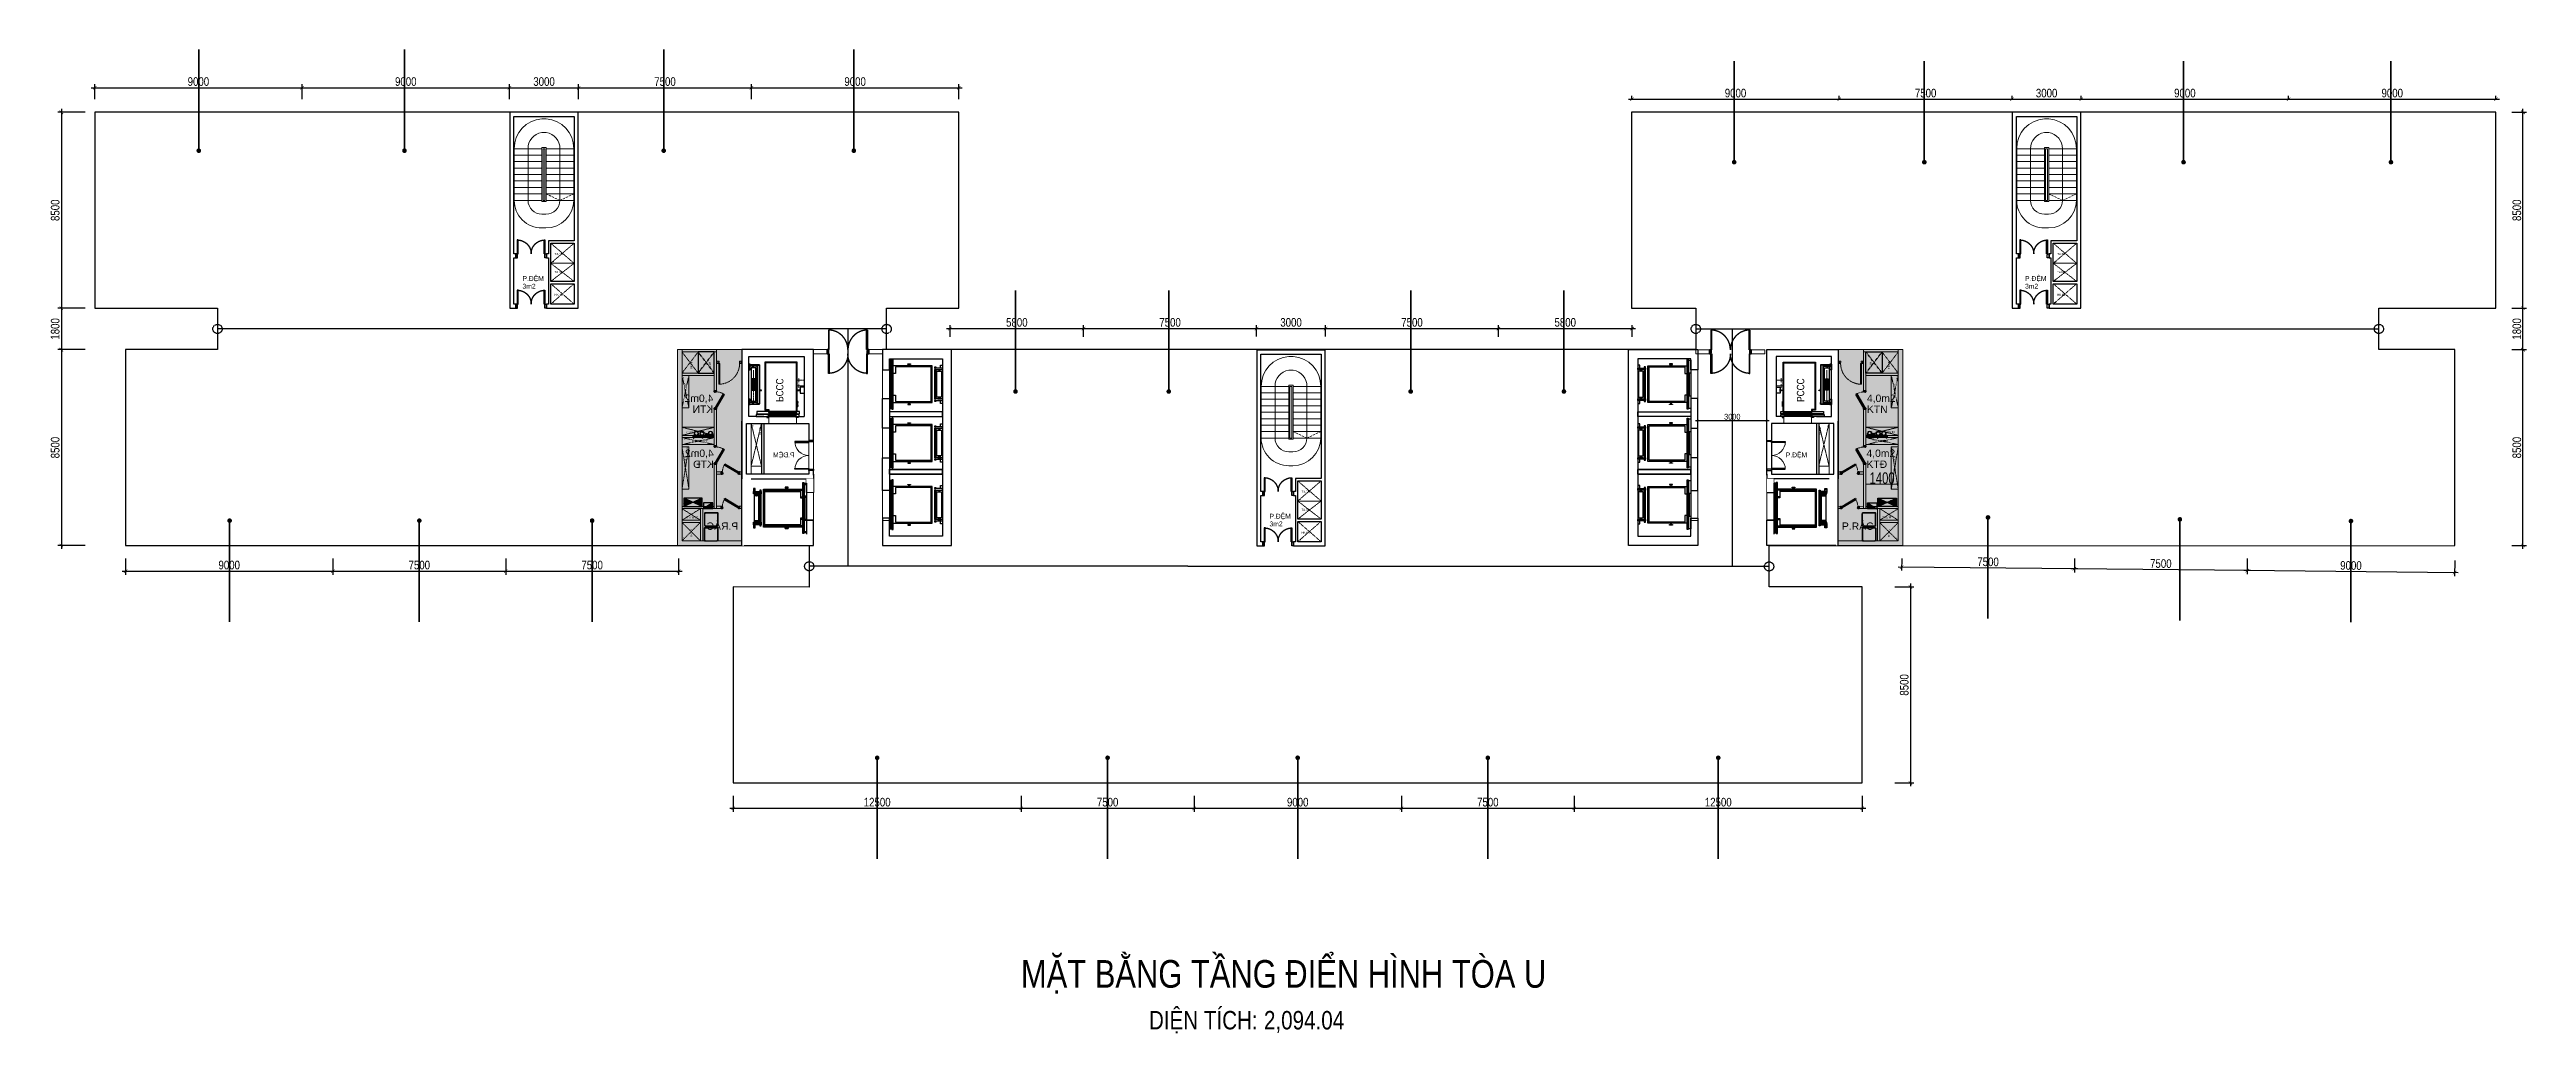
# Model space of a CAD drawing. Header units: millimetres. Extents: x 43 to 292031, y -97961 to -169.
# Drawn here: x 10180 to 117671, y -85380 to -42679 of the extents above; entities that cross this region are included whole.
import ezdxf
from ezdxf.enums import TextEntityAlignment as Align

# ---------------------------------------------------------------- set-up
doc = ezdxf.new("R2010")
doc.units = ezdxf.units.MM
doc.set_wipeout_variables(frame=1)
for name, pattern in [('250602-MB CO CAU CĂN HO X1-3A-1$0$Xr_truc thang N3 tang dien hinh$0$T-Can ho$0$HIDDEN3', [0.2, 0.1, -0.1]), ('ACAD_ISO02W100', [15, 12, -3]), ('HIDDEN', [9.525, 6.35, -3.175]), ('HIDDEN3', [0.2, 0.1, -0.1]), ('Xr_truc thang N3 tang dien hinh$0$T-Can ho$0$HIDDEN3', [0.2, 0.1, -0.1]), ('XREF MB$0$HIDDEN', [0.375, 0.25, -0.125]), ('Xref Y2-Y4 ME$0$Xref MB Y2.Y4$0$Xr_truc thang N3 tang dien hinh$0$T-Can ho$0$HIDDEN3', [0.2, 0.1, -0.1]), ('Xref.Trục tầng 1$0$CENTER2', [1.125, 0.75, -0.125, 0.125, -0.125])]:
    doc.linetypes.add(name, pattern=pattern)
doc.layers.get('0').update_dxf_attribs({"color": 231})
doc.layers.get('DefPoints').update_dxf_attribs({"color": 191})
for name, color, linetype in [('250602-MB CO CAU CĂN HO X1-3A-1$0$A-TEXT', 2, 'Continuous'), ('250602-MB CO CAU CĂN HO X1-3A-1$0$Xr_truc thang N3 tang dien hinh$0$0- LM HVAC', 50, 'Continuous'), ('A-CONC', 2, 'Continuous'), ('A-DIMS', 8, 'Continuous'), ('A-DOOR', 142, 'Continuous'), ('A-TBi', 27, 'Continuous'), ('A-Text V', 10, 'Continuous'), ('A-WALL', 4, 'Continuous'), ('CDC-E', 2, 'Continuous'), ('ICU. BE TONG', 6, 'Continuous'), ('KT', 254, 'Continuous'), ('MDI-BAO', 1, 'Continuous')]:
    doc.layers.add(name, color=color, linetype=linetype)
for name, color, linetype, lineweight in [('A-HEVY', 111, 'Continuous', 35), ('A-HIDD', 45, 'HIDDEN', 9), ('A-LITE', 9, 'Continuous', 9), ('A-SHBD', 7, 'Continuous', 35), ('A-TEXT', 255, 'Continuous', 25), ('A-Truc', 10, 'Xref.Trục tầng 1$0$CENTER2', 9), ('A-Truc ky thuat', 162, 'Continuous', 0), ('AS3_HIDDEN', 253, 'ACAD_ISO02W100', 15), ('AS3_LINE-XS', 8, 'Continuous', 9), ('ICU. CUA', 145, 'Continuous', 13), ('KTV-KT-TUONG', 4, 'Continuous', 18), ('lhp-fire cable 2', 80, 'Continuous', 18), ('NKB-Fur', 44, 'Continuous', 9), ('text', 7, 'Continuous', 20), ('VNBT-F', 8, 'Continuous', 9), ('VNBT-F-DEVICE', 8, 'Continuous', 9), ('Xref Y2-Y4 ME$0$Xref MB Y2.Y4$0$LM DIEN', 150, 'Continuous', 5)]:
    doc.layers.add(name, color=color, linetype=linetype, lineweight=lineweight)
doc.layers.add('MDI-HANHLANG', color=5, linetype='HIDDEN', plot=False)
doc.styles.add('250602-MB CO CAU CĂN HO X1-3A-1$0$style1', font='arial.ttf')
doc.styles.add('250602-MB CO CAU CĂN HO X1-3A-1$0$Xr_truc thang N3 tang dien hinh$0$T-Can ho$0$Arial', font='arial.ttf')
doc.styles.add('Arial_16', font='arial.ttf', dxfattribs={"width": 0.8, "height": 210})
doc.styles.add('DIM', font='arial.ttf', dxfattribs={"width": 0.7})
doc.styles.add('MDI_Chu Thuong', font='arial.ttf', dxfattribs={"width": 0.8})
doc.styles.add('PVT_Chu Thuong', font='arial.ttf', dxfattribs={"width": 0.8})
doc.styles.add('VTK_Arial', font='arial.ttf', dxfattribs={"width": 0.8})
doc.styles.add('Xr_truc thang N3 tang dien hinh$0$T-Can ho$0$Arial', font='arial.ttf')
doc.styles.add('Xref Y2-Y4 ME$0$Xref MB Y2.Y4$0$Xr_truc thang N3 tang dien hinh$0$T-Can ho$0$Arial', font='arial.ttf')
doc.dimstyles.new('1-100', dxfattribs={"dimscale": 100, "dimtxt": 2.5, "dimasz": 1, "dimexe": 1, "dimexo": 2, "dimgap": 0.5, "dimtad": 1, "dimdec": 0, "dimdsep": 46, "dimtxsty": 'DIM', "dimblk1": 'ARCHTICK', "dimblk2": 'ARCHTICK', "dimsah": 1, "dimcen": 0, "dimdle": 1, "dimclrd": 9, "dimclre": 9, "dimclrt": 7, "dimadec": 0, "dimazin": 0, "dimtfac": 1, "dimtdec": 0, "dimtix": 1, "dimtmove": 2, "dimatfit": 0, "dimldrblk": 'ARCHTICK', "dimfxl": 1, "dimtolj": 1, "dimarcsym": 0})
doc.dimstyles.new('250602-MB CO CAU CĂN HO X1-3A-1$0$Dim_50', dxfattribs={"dimscale": 50, "dimtxt": 2, "dimasz": 1.5, "dimexe": 1, "dimexo": 0, "dimgap": 1, "dimtad": 1, "dimdec": 0, "dimlfac": -1, "dimzin": 12, "dimdsep": 46, "dimtxsty": '250602-MB CO CAU CĂN HO X1-3A-1$0$style1', "dimblk1": '250602-MB CO CAU CĂN HO X1-3A-1$0$_ARCHTICK', "dimblk2": '250602-MB CO CAU CĂN HO X1-3A-1$0$_ARCHTICK', "dimsah": 1, "dimcen": 1.5, "dimdle": 1.5, "dimclrd": 256, "dimclre": 256, "dimclrt": 2, "dimadec": 1, "dimazin": 3, "dimtm": 1e-09, "dimtfac": 0.416667, "dimtdec": 0, "dimtix": 1, "dimtmove": 2, "dimatfit": 3, "dimfxl": 7, "dimfxlon": 1, "dimtolj": 1, "dimtzin": 0, "dimlwd": -1, "dimlwe": -1, "dimarcsym": 1})
doc.dimstyles.new('A-2.5-DIM100', dxfattribs={"dimscale": 150, "dimtxt": 2.5, "dimasz": 1, "dimexe": 1, "dimexo": 0, "dimgap": 0.5, "dimtad": 1, "dimdec": 0, "dimzin": 12, "dimdsep": 46, "dimtxsty": 'VTK_Arial', "dimblk": 'ARCHTICK', "dimcen": 0, "dimdle": 1, "dimclrd": 256, "dimclre": 256, "dimclrt": 7, "dimadec": 1, "dimazin": 3, "dimtfac": 1, "dimtdec": 0, "dimtmove": 0, "dimatfit": 2, "dimfxl": 20, "dimtolj": 1, "dimtzin": 0, "dimlwd": -1, "dimlwe": -1, "dimarcsym": 0})

# ---------------------------------------------------------------- blocks, each defined once
blk = doc.blocks.new('*U13')
blk.add_line((-70, 100), (-70, 800))
for points in [[(-50, 0), (-50, 900), (-90, 900), (-90, 0)], [(-50, 100), (-90, 100), (-90, 800), (-50, 800)]]:
    blk.add_lwpolyline(points, close=True)
at = {"linetype": 'XREF MB$0$HIDDEN'}
blk.add_arc((-50, 0), 900, 90, 180, dxfattribs=at)
at = {"layer": 'ICU. CUA'}
for points in [[(-1000, -100), (-940, -100), (-940, -40), (-950, -40), (-950, 0), (-1000, 0)], [(0, -100), (-60, -100), (-60, -40), (-50, -40), (-50, 0), (0, 0)]]:
    blk.add_lwpolyline(points, close=True, dxfattribs=at)
blk = doc.blocks.new('KTV-CuaDi-1Canh-Thep - DT1_1-800x2200-EI45-9656795-MẶT BẰNG KIẾN TRÚC TẦNG 4-15')
at = {"layer": 'A-DOOR', "lineweight": 35}
for p, q in [((-400, 50), (-415, 50)), ((-415, 50), (-415, -50)), ((-382, 50), (-400, 50)), ((-400, 50), (-400, -50)), ((-400, -40), (-400, 50)), ((-365, 35), (-382, 50)), ((-365, 35), (226, 385)), ((-365, -15), (-365, 35)), ((-342, -4), (-365, 35)), ((-342, -4), (249, 346)), ((249, 346), (226, 385)), ((352, 50), (335, 35)), ((335, 35), (335, -15)), ((370, 50), (352, 50)), ((370, -50), (370, 50)), ((370, 50), (370, -40)), ((385, 50), (370, 50)), ((385, -50), (385, 50)), ((-415, -50), (-400, -50)), ((-400, -50), (-365, -50)), ((-350, -15), (-365, -15)), ((-365, -50), (-350, -33)), ((-350, -33), (-350, -15)), ((335, -15), (320, -15)), ((320, -15), (320, -33)), ((320, -33), (335, -50)), ((335, -50), (370, -50)), ((370, -50), (385, -50))]:
    blk.add_line(p, q, dxfattribs=at)
at = {"layer": 'AS3_HIDDEN', "linetype": 'HIDDEN3'}
blk.add_arc((-380, 5), 716, 2.43428, 32.09687, dxfattribs=at)
blk = doc.blocks.new('*U30')
blk.add_lwpolyline([(0, 0), (0, 350), (1400, 350), (1400, 0)], close=True)
at = {"linetype": 'Xref Y2-Y4 ME$0$Xref MB Y2.Y4$0$Xr_truc thang N3 tang dien hinh$0$T-Can ho$0$HIDDEN3'}
for points in [[(0, 0), (1400, 350)], [(0, 350), (1400, 0)]]:
    blk.add_lwpolyline(points, dxfattribs=at)
at = {"style": 'Xref Y2-Y4 ME$0$Xref MB Y2.Y4$0$Xr_truc thang N3 tang dien hinh$0$T-Can ho$0$Arial'}
blk.add_text('0.49', height=50, dxfattribs=at).set_placement((7, 43))
blk.add_attdef('--', text='', height=88, dxfattribs=at).set_placement((127, 190), align=Align.MIDDLE_CENTER)
blk = doc.blocks.new('*U31')
blk.add_lwpolyline([(0, 0), (0, 300), (1400, 300), (1400, 0)], close=True)
at = {"linetype": 'Xref Y2-Y4 ME$0$Xref MB Y2.Y4$0$Xr_truc thang N3 tang dien hinh$0$T-Can ho$0$HIDDEN3'}
for points in [[(0, 0), (1400, 300)], [(0, 300), (1400, 0)]]:
    blk.add_lwpolyline(points, dxfattribs=at)
at = {"style": 'Xref Y2-Y4 ME$0$Xref MB Y2.Y4$0$Xr_truc thang N3 tang dien hinh$0$T-Can ho$0$Arial'}
blk.add_text('0.42', height=50, dxfattribs=at).set_placement((7, 43))
blk.add_attdef('--', text='', height=88, dxfattribs=at).set_placement((127, 190), align=Align.MIDDLE_CENTER)
blk = doc.blocks.new('*U32')
blk.add_lwpolyline([(0, 0), (0, 300), (1830, 300), (1830, 0)], close=True)
at = {"linetype": 'Xref Y2-Y4 ME$0$Xref MB Y2.Y4$0$Xr_truc thang N3 tang dien hinh$0$T-Can ho$0$HIDDEN3'}
for points in [[(0, 0), (1830, 300)], [(0, 300), (1830, 0)]]:
    blk.add_lwpolyline(points, dxfattribs=at)
at = {"style": 'Xref Y2-Y4 ME$0$Xref MB Y2.Y4$0$Xr_truc thang N3 tang dien hinh$0$T-Can ho$0$Arial'}
blk.add_text('0.55', height=50, dxfattribs=at).set_placement((7, 43))
blk.add_attdef('--', text='', height=88, dxfattribs=at).set_placement((127, 190), align=Align.MIDDLE_CENTER)
blk = doc.blocks.new('TUCC')
at = {"layer": 'CDC-E'}
h = blk.add_hatch(dxfattribs=at)
h.set_pattern_fill('ANSI31', color=8, scale=5, angle=90)
h.set_pattern_definition([(135, (159303.51, -210150.06), (-11.2253, -11.2253), [])])
h.paths.add_polyline_path([(159304, -210150), (159054, -210550), (159304, -210550)])
for p, q in [((159054, -210550), (159054, -210150)), ((159054, -210550), (159304, -210150)), ((159054, -210150), (159304, -210150)), ((159304, -210550), (159054, -210550)), ((159304, -210150), (159304, -210550))]:
    blk.add_line(p, q, dxfattribs=at)
blk = doc.blocks.new('*X21')
at = {"color": 0}
for p, q in [((32025, 38840), (32032, 38847)), ((32025, 38813), (32051, 38839)), ((32025, 38787), (32069, 38831)), ((32025, 38760), (32087, 38823)), ((32025, 38734), (32106, 38815)), ((32025, 38707), (32124, 38807)), ((32025, 38681), (32143, 38798)), ((32025, 38654), (32161, 38790)), ((32025, 38628), (32180, 38782)), ((32025, 38601), (32198, 38774)), ((32025, 38575), (32217, 38766)), ((32025, 38548), (32235, 38758)), ((32025, 38522), (32253, 38750)), ((32034, 38504), (32272, 38742)), ((32081, 38524), (32290, 38734)), ((32128, 38545), (32309, 38726)), ((32175, 38566), (32327, 38718)), ((32222, 38586), (32346, 38710)), ((32270, 38607), (32364, 38702)), ((32456, 38661), (32505, 38710)), ((32475, 38653), (32552, 38731)), ((32493, 38645), (32600, 38751)), ((32512, 38637), (32647, 38772)), ((32530, 38629), (32694, 38793)), ((32549, 38621), (32741, 38813)), ((32567, 38613), (32788, 38834)), ((32586, 38605), (32825, 38844)), ((32604, 38597), (32825, 38818)), ((32622, 38589), (32825, 38791)), ((32641, 38581), (32825, 38765)), ((32659, 38572), (32825, 38738)), ((32678, 38564), (32825, 38712)), ((32317, 38628), (32383, 38694)), ((32364, 38648), (32401, 38685)), ((32411, 38669), (32420, 38677)), ((32438, 38669), (32458, 38689)), ((32696, 38556), (32825, 38685)), ((32715, 38548), (32825, 38659)), ((32733, 38540), (32825, 38632)), ((32752, 38532), (32825, 38606)), ((32770, 38524), (32825, 38579)), ((32788, 38516), (32825, 38553)), ((32807, 38508), (32825, 38526))]:
    blk.add_line(p, q, dxfattribs=at)
blk = doc.blocks.new('P3')
at = {"layer": 'CDC-E'}
for p, q in [((-400, 175), (400, 175)), ((-400, 175), (400, -175)), ((-400, -175), (400, 175)), ((-400, -175), (-400, 175)), ((400, 175), (400, -175)), ((400, -175), (-400, -175))]:
    blk.add_line(p, q, dxfattribs=at)
at = {"layer": 'CDC-E', "color": 8}
blk.add_blockref('*X21', (-32425, -38675), dxfattribs=at)
blk = doc.blocks.new('THANG TÀNG DH duplex_dwg_DSDS-2265553-MẶT BẰNG TẦNG 21-23-25-27-29-31-33-35')
at = {"layer": 'lhp-fire cable 2', "color": 50}
for p, q in [((-149174552, -83068003), (-149174582, -83068003)), ((-149174552, -83068008), (-149174582, -83068008)), ((-149174552, -83068068), (-149174576, -83068068)), ((-149174552, -83068073), (-149174576, -83068073))]:
    blk.add_line(p, q, dxfattribs=at)
for centre, radius in [((-149174552, -83068038), 30), ((-149174552, -83068038), 25), ((-149174495, -83067609), 75), ((-149174495, -83067855), 75), ((-149174495, -83068221), 75)]:
    blk.add_circle(centre, radius, dxfattribs=at)
blk.add_arc((-149174552, -83068038), 35, 269.99938, 90.00156, dxfattribs=at)
at = {"layer": 'VNBT-F', "color": 2}
for centre, major_axis in [((-149174495, -83067609), (0, 86.5)), ((-149174495, -83067855), (0, 86.5)), ((-149174495, -83068221), (0, 86.5)), ((-149174552, -83068038), (0.3, 25)), ((-149174495, -83067609), (0, 75)), ((-149174495, -83067855), (0, 75)), ((-149174495, -83068221), (0, 75))]:
    blk.add_ellipse(centre, major_axis=major_axis, ratio=1, dxfattribs=at)
at = {"layer": 'VNBT-F-DEVICE', "color": 2}
for p, q in [((-149174703, -83067497), (-149174712, -83067497)), ((-149174703, -83067878), (-149174712, -83067878)), ((-149174703, -83068178), (-149174712, -83068178)), ((-149174670, -83068341), (-149174670, -83067453)), ((-149174665, -83067488), (-149174668, -83067488)), ((-149174665, -83067497), (-149174668, -83067497)), ((-149174665, -83067869), (-149174668, -83067869)), ((-149174665, -83067878), (-149174668, -83067878)), ((-149174665, -83068169), (-149174668, -83068169)), ((-149174665, -83068178), (-149174668, -83068178)), ((-149174663, -83067488), (-149174658, -83067488)), ((-149174663, -83067869), (-149174658, -83067869)), ((-149174656, -83067495), (-149174656, -83067489)), ((-149174656, -83067877), (-149174656, -83067871)), ((-149174656, -83068177), (-149174656, -83068171)), ((-149174631, -83068341), (-149174631, -83067453)), ((-149174618, -83067516), (-149174617, -83067512)), ((-149174602, -83067521), (-149174618, -83067521)), ((-149174618, -83067701), (-149174617, -83067696)), ((-149174602, -83067706), (-149174618, -83067706)), ((-149174618, -83067762), (-149174617, -83067758)), ((-149174602, -83067767), (-149174618, -83067767)), ((-149174618, -83067947), (-149174617, -83067943)), ((-149174602, -83067952), (-149174618, -83067952)), ((-149174602, -83068124), (-149174618, -83068124)), ((-149174618, -83068129), (-149174617, -83068133)), ((-149174602, -83068308), (-149174618, -83068308)), ((-149174618, -83068313), (-149174617, -83068318)), ((-149174617, -83067521), (-149174615, -83067512)), ((-149174617, -83067706), (-149174615, -83067696)), ((-149174617, -83067767), (-149174615, -83067758)), ((-149174617, -83067952), (-149174615, -83067943)), ((-149174617, -83068124), (-149174615, -83068133)), ((-149174617, -83068308), (-149174615, -83068318)), ((-149174616, -83067521), (-149174614, -83067512)), ((-149174616, -83067706), (-149174614, -83067696)), ((-149174616, -83067767), (-149174614, -83067758)), ((-149174616, -83067952), (-149174614, -83067943)), ((-149174616, -83068124), (-149174614, -83068133)), ((-149174616, -83068308), (-149174614, -83068318)), ((-149174615, -83067521), (-149174613, -83067512)), ((-149174615, -83067706), (-149174613, -83067696)), ((-149174615, -83067767), (-149174613, -83067758)), ((-149174615, -83067952), (-149174613, -83067943)), ((-149174615, -83068124), (-149174613, -83068133)), ((-149174615, -83068308), (-149174613, -83068318)), ((-149174614, -83067521), (-149174612, -83067512)), ((-149174614, -83067706), (-149174612, -83067696)), ((-149174614, -83067767), (-149174612, -83067758)), ((-149174614, -83067952), (-149174612, -83067943)), ((-149174614, -83068124), (-149174612, -83068133)), ((-149174614, -83068308), (-149174612, -83068318)), ((-149174613, -83067521), (-149174611, -83067512)), ((-149174613, -83067706), (-149174611, -83067696)), ((-149174613, -83067767), (-149174611, -83067758)), ((-149174613, -83067952), (-149174611, -83067943)), ((-149174613, -83068124), (-149174611, -83068133)), ((-149174613, -83068308), (-149174611, -83068318)), ((-149174612, -83067521), (-149174610, -83067512)), ((-149174612, -83067706), (-149174610, -83067696)), ((-149174612, -83067767), (-149174610, -83067758)), ((-149174612, -83067952), (-149174610, -83067943)), ((-149174612, -83068124), (-149174610, -83068133)), ((-149174612, -83068308), (-149174610, -83068318)), ((-149174611, -83067521), (-149174609, -83067512)), ((-149174611, -83067706), (-149174609, -83067696)), ((-149174611, -83067767), (-149174609, -83067758)), ((-149174611, -83067952), (-149174609, -83067943)), ((-149174611, -83068124), (-149174609, -83068133)), ((-149174611, -83068308), (-149174609, -83068318)), ((-149174610, -83067521), (-149174608, -83067512)), ((-149174610, -83067706), (-149174608, -83067696)), ((-149174610, -83067767), (-149174608, -83067758)), ((-149174610, -83067952), (-149174608, -83067943)), ((-149174610, -83068124), (-149174608, -83068133)), ((-149174610, -83068308), (-149174608, -83068318)), ((-149174609, -83067521), (-149174608, -83067512)), ((-149174609, -83067706), (-149174608, -83067696)), ((-149174609, -83067767), (-149174608, -83067758)), ((-149174609, -83067952), (-149174608, -83067943)), ((-149174599, -83068002), (-149174609, -83068002)), ((-149174609, -83068002), (-149174608, -83068008)), ((-149174609, -83068006), (-149174609, -83068008)), ((-149174599, -83068067), (-149174609, -83068067)), ((-149174609, -83068067), (-149174608, -83068073)), ((-149174609, -83068071), (-149174609, -83068073)), ((-149174609, -83068124), (-149174608, -83068133)), ((-149174609, -83068308), (-149174608, -83068318)), ((-149174608, -83067521), (-149174607, -83067512)), ((-149174608, -83067706), (-149174607, -83067696)), ((-149174608, -83067767), (-149174607, -83067758)), ((-149174608, -83067952), (-149174607, -83067943)), ((-149174608, -83068002), (-149174607, -83068008)), ((-149174608, -83068002), (-149174606, -83068008)), ((-149174608, -83068067), (-149174607, -83068073)), ((-149174608, -83068067), (-149174606, -83068073)), ((-149174608, -83068124), (-149174607, -83068133)), ((-149174608, -83068308), (-149174607, -83068318)), ((-149174607, -83067521), (-149174606, -83067512)), ((-149174607, -83067706), (-149174606, -83067696)), ((-149174607, -83067767), (-149174606, -83067758)), ((-149174607, -83067952), (-149174606, -83067943)), ((-149174607, -83068002), (-149174606, -83068008)), ((-149174607, -83068067), (-149174606, -83068073)), ((-149174607, -83068124), (-149174606, -83068133)), ((-149174607, -83068308), (-149174606, -83068318)), ((-149174606, -83067521), (-149174605, -83067512)), ((-149174606, -83067521), (-149174604, -83067512)), ((-149174606, -83067706), (-149174605, -83067696)), ((-149174606, -83067706), (-149174604, -83067696)), ((-149174606, -83067767), (-149174605, -83067758)), ((-149174606, -83067767), (-149174604, -83067758)), ((-149174606, -83067952), (-149174605, -83067943)), ((-149174606, -83067952), (-149174604, -83067943)), ((-149174606, -83068002), (-149174605, -83068008)), ((-149174606, -83068002), (-149174605, -83068008)), ((-149174606, -83068067), (-149174605, -83068073)), ((-149174606, -83068067), (-149174605, -83068073)), ((-149174606, -83068124), (-149174605, -83068133)), ((-149174606, -83068124), (-149174604, -83068133)), ((-149174606, -83068308), (-149174605, -83068318)), ((-149174606, -83068308), (-149174604, -83068318)), ((-149174605, -83067521), (-149174603, -83067512)), ((-149174605, -83067706), (-149174603, -83067696)), ((-149174605, -83067767), (-149174603, -83067758)), ((-149174605, -83067952), (-149174603, -83067943)), ((-149174605, -83068002), (-149174604, -83068008)), ((-149174605, -83068002), (-149174603, -83068008)), ((-149174605, -83068067), (-149174604, -83068073)), ((-149174605, -83068067), (-149174603, -83068073)), ((-149174605, -83068124), (-149174603, -83068133)), ((-149174605, -83068308), (-149174603, -83068318)), ((-149174604, -83067521), (-149174602, -83067512)), ((-149174604, -83067706), (-149174602, -83067696)), ((-149174604, -83067767), (-149174602, -83067758)), ((-149174604, -83067952), (-149174602, -83067943)), ((-149174604, -83068002), (-149174603, -83068008)), ((-149174604, -83068067), (-149174603, -83068073)), ((-149174604, -83068124), (-149174602, -83068133)), ((-149174604, -83068308), (-149174602, -83068318)), ((-149174603, -83067521), (-149174602, -83067515)), ((-149174603, -83067706), (-149174602, -83067700)), ((-149174603, -83067767), (-149174602, -83067762)), ((-149174603, -83067952), (-149174602, -83067946)), ((-149174603, -83068002), (-149174602, -83068008)), ((-149174603, -83068002), (-149174602, -83068008)), ((-149174603, -83068067), (-149174602, -83068073)), ((-149174603, -83068067), (-149174602, -83068073)), ((-149174603, -83068124), (-149174602, -83068130)), ((-149174603, -83068308), (-149174602, -83068314)), ((-149174602, -83067521), (-149174602, -83067520)), ((-149174602, -83067706), (-149174602, -83067705)), ((-149174602, -83067767), (-149174602, -83067767)), ((-149174602, -83067952), (-149174602, -83067951)), ((-149174602, -83068002), (-149174601, -83068008)), ((-149174602, -83068067), (-149174601, -83068073)), ((-149174602, -83068124), (-149174602, -83068125)), ((-149174602, -83068308), (-149174602, -83068309)), ((-149174601, -83068002), (-149174600, -83068008)), ((-149174601, -83068002), (-149174600, -83068008)), ((-149174601, -83068067), (-149174600, -83068073)), ((-149174601, -83068067), (-149174600, -83068073)), ((-149174600, -83067511), (-149174595, -83067511)), ((-149174600, -83067522), (-149174595, -83067522)), ((-149174600, -83067526), (-149174595, -83067526)), ((-149174600, -83067692), (-149174595, -83067692)), ((-149174600, -83067696), (-149174595, -83067696)), ((-149174600, -83067707), (-149174595, -83067707)), ((-149174600, -83067710), (-149174595, -83067710)), ((-149174600, -83067753), (-149174595, -83067753)), ((-149174600, -83067757), (-149174595, -83067757)), ((-149174600, -83067768), (-149174595, -83067768)), ((-149174600, -83067772), (-149174595, -83067772)), ((-149174600, -83067938), (-149174595, -83067938)), ((-149174600, -83067942), (-149174595, -83067942)), ((-149174600, -83067953), (-149174595, -83067953)), ((-149174600, -83067956), (-149174595, -83067956)), ((-149174600, -83068002), (-149174599, -83068008)), ((-149174600, -83068002), (-149174599, -83068006)), ((-149174600, -83068067), (-149174599, -83068073)), ((-149174600, -83068067), (-149174599, -83068071)), ((-149174600, -83068119), (-149174595, -83068119)), ((-149174600, -83068123), (-149174595, -83068123)), ((-149174600, -83068134), (-149174595, -83068134)), ((-149174600, -83068138), (-149174595, -83068138)), ((-149174600, -83068304), (-149174595, -83068304)), ((-149174600, -83068307), (-149174595, -83068307)), ((-149174600, -83068319), (-149174595, -83068319)), ((-149174600, -83068322), (-149174595, -83068322)), ((-149174599, -83068002), (-149174599, -83068003)), ((-149174599, -83068067), (-149174599, -83068068)), ((-149174598, -83067999), (-149174594, -83067999)), ((-149174598, -83068002), (-149174594, -83068002)), ((-149174598, -83068009), (-149174594, -83068009)), ((-149174598, -83068012), (-149174594, -83068012)), ((-149174598, -83068064), (-149174594, -83068064)), ((-149174598, -83068067), (-149174594, -83068067)), ((-149174598, -83068074), (-149174594, -83068074)), ((-149174598, -83068077), (-149174594, -83068077)), ((-149174595, -83067527), (-149174593, -83067527)), ((-149174593, -83068341), (-149174593, -83067453)), ((-149174495, -83067511), (-149174582, -83067511)), ((-149174495, -83067522), (-149174582, -83067522)), ((-149174580, -83067527), (-149174582, -83067527)), ((-149174495, -83067695), (-149174582, -83067695)), ((-149174495, -83067707), (-149174582, -83067707)), ((-149174495, -83067757), (-149174582, -83067757)), ((-149174495, -83067768), (-149174582, -83067768)), ((-149174495, -83067941), (-149174582, -83067941)), ((-149174495, -83067953), (-149174582, -83067953)), ((-149174495, -83068123), (-149174582, -83068123)), ((-149174495, -83068134), (-149174582, -83068134)), ((-149174495, -83068307), (-149174582, -83068307)), ((-149174495, -83068319), (-149174582, -83068319)), ((-149174574, -83067511), (-149174580, -83067511)), ((-149174574, -83067522), (-149174580, -83067522)), ((-149174574, -83067526), (-149174580, -83067526)), ((-149174574, -83067692), (-149174580, -83067692)), ((-149174574, -83067696), (-149174580, -83067696)), ((-149174574, -83067707), (-149174580, -83067707)), ((-149174574, -83067710), (-149174580, -83067710)), ((-149174574, -83067753), (-149174580, -83067753)), ((-149174574, -83067757), (-149174580, -83067757)), ((-149174574, -83067768), (-149174580, -83067768)), ((-149174574, -83067772), (-149174580, -83067772)), ((-149174574, -83067938), (-149174580, -83067938)), ((-149174574, -83067942), (-149174580, -83067942)), ((-149174574, -83067953), (-149174580, -83067953)), ((-149174574, -83067956), (-149174580, -83067956)), ((-149174577, -83067999), (-149174580, -83067999)), ((-149174577, -83068002), (-149174580, -83068002)), ((-149174577, -83068009), (-149174580, -83068009)), ((-149174577, -83068012), (-149174580, -83068012)), ((-149174577, -83068064), (-149174580, -83068064)), ((-149174577, -83068067), (-149174580, -83068067)), ((-149174577, -83068074), (-149174580, -83068074)), ((-149174577, -83068077), (-149174580, -83068077)), ((-149174574, -83068119), (-149174580, -83068119)), ((-149174574, -83068123), (-149174580, -83068123)), ((-149174574, -83068134), (-149174580, -83068134)), ((-149174574, -83068138), (-149174580, -83068138)), ((-149174574, -83068304), (-149174580, -83068304)), ((-149174574, -83068307), (-149174580, -83068307)), ((-149174574, -83068319), (-149174580, -83068319)), ((-149174574, -83068322), (-149174580, -83068322))]:
    blk.add_line(p, q, dxfattribs=at)
at = {"layer": 'VNBT-F-DEVICE', "color": 2, "flags": 128}
for points in [[(-149174703, -83067488), (-149174712, -83067488), (-149174712, -83067497), (-149174714, -83067495), (-149174714, -83067489), (-149174712, -83067488)], [(-149174703, -83067870), (-149174712, -83067870), (-149174712, -83067878), (-149174714, -83067877), (-149174714, -83067871), (-149174712, -83067870)], [(-149174703, -83068170), (-149174712, -83068170), (-149174712, -83068178), (-149174714, -83068177), (-149174714, -83068171), (-149174712, -83068170)], [(-149174670, -83067498), (-149174703, -83067502), (-149174703, -83067495), (-149174670, -83067492), (-149174703, -83067490), (-149174703, -83067483), (-149174670, -83067487)], [(-149174670, -83067879), (-149174703, -83067883), (-149174703, -83067877), (-149174670, -83067874), (-149174703, -83067871), (-149174703, -83067865), (-149174670, -83067868)], [(-149174670, -83068179), (-149174703, -83068183), (-149174703, -83068177), (-149174670, -83068174), (-149174703, -83068171), (-149174703, -83068165), (-149174670, -83068168)], [(-149174670, -83067503), (-149174670, -83067481), (-149174668, -83067481), (-149174668, -83067503), (-149174670, -83067503)], [(-149174670, -83067884), (-149174670, -83067863), (-149174668, -83067863), (-149174668, -83067884), (-149174670, -83067884)], [(-149174670, -83068184), (-149174670, -83068163), (-149174668, -83068163), (-149174668, -83068184), (-149174670, -83068184)], [(-149174668, -83067501), (-149174664, -83067501), (-149174663, -83067499), (-149174663, -83067485), (-149174664, -83067484), (-149174668, -83067484)], [(-149174668, -83067882), (-149174664, -83067882), (-149174663, -83067881), (-149174663, -83067867), (-149174664, -83067865), (-149174668, -83067865)], [(-149174668, -83068182), (-149174664, -83068182), (-149174663, -83068181), (-149174663, -83068167), (-149174664, -83068165), (-149174668, -83068165)], [(-149174663, -83067497), (-149174658, -83067497), (-149174658, -83067488), (-149174656, -83067489), (-149174663, -83067489)], [(-149174658, -83067497), (-149174656, -83067495), (-149174663, -83067495)], [(-149174663, -83067878), (-149174658, -83067878), (-149174658, -83067869), (-149174656, -83067871), (-149174663, -83067871)], [(-149174658, -83067878), (-149174656, -83067877), (-149174663, -83067877)], [(-149174663, -83068178), (-149174658, -83068178), (-149174658, -83068169)], [(-149174663, -83068169), (-149174658, -83068169), (-149174656, -83068171), (-149174663, -83068171)], [(-149174658, -83068178), (-149174656, -83068177), (-149174663, -83068177)], [(-149174602, -83067512), (-149174618, -83067512), (-149174618, -83067521), (-149174616, -83067512)], [(-149174602, -83067696), (-149174618, -83067696), (-149174618, -83067706), (-149174616, -83067696)], [(-149174602, -83067758), (-149174618, -83067758), (-149174618, -83067767), (-149174616, -83067758)], [(-149174602, -83067943), (-149174618, -83067943), (-149174618, -83067952), (-149174616, -83067943)], [(-149174602, -83068133), (-149174618, -83068133), (-149174618, -83068124), (-149174616, -83068133)], [(-149174602, -83068318), (-149174618, -83068318), (-149174618, -83068308), (-149174616, -83068318)], [(-149174599, -83068008), (-149174609, -83068008), (-149174609, -83068002), (-149174608, -83068008)], [(-149174599, -83068073), (-149174609, -83068073), (-149174609, -83068067), (-149174608, -83068073)], [(-149174602, -83067509), (-149174602, -83067510), (-149174602, -83067523), (-149174602, -83067524)], [(-149174602, -83067693), (-149174602, -83067694), (-149174602, -83067708), (-149174602, -83067709)], [(-149174602, -83067755), (-149174602, -83067756), (-149174602, -83067770), (-149174602, -83067770)], [(-149174602, -83067939), (-149174602, -83067940), (-149174602, -83067954), (-149174602, -83067955)], [(-149174602, -83068136), (-149174602, -83068135), (-149174602, -83068121), (-149174602, -83068121)], [(-149174602, -83068321), (-149174602, -83068320), (-149174602, -83068306), (-149174602, -83068305)], [(-149174599, -83068011), (-149174599, -83068010), (-149174599, -83068001), (-149174599, -83068000)], [(-149174599, -83068076), (-149174599, -83068075), (-149174599, -83068066), (-149174599, -83068065)], [(-149174595, -83067691), (-149174595, -83067711), (-149174593, -83067711), (-149174593, -83067691), (-149174595, -83067691)], [(-149174595, -83067752), (-149174595, -83067773), (-149174593, -83067773), (-149174593, -83067752), (-149174595, -83067752)], [(-149174595, -83067937), (-149174595, -83067958), (-149174593, -83067958), (-149174593, -83067937), (-149174595, -83067937)], [(-149174595, -83068139), (-149174595, -83068118), (-149174593, -83068118), (-149174593, -83068139), (-149174595, -83068139)], [(-149174595, -83068323), (-149174595, -83068303), (-149174593, -83068303), (-149174593, -83068323), (-149174595, -83068323)], [(-149174594, -83068012), (-149174594, -83067999), (-149174593, -83067999), (-149174593, -83068012), (-149174594, -83068012)], [(-149174594, -83068077), (-149174594, -83068064), (-149174593, -83068064), (-149174593, -83068077), (-149174594, -83068077)], [(-149174580, -83067691), (-149174580, -83067711), (-149174582, -83067711), (-149174582, -83067691), (-149174580, -83067691)], [(-149174580, -83067752), (-149174580, -83067773), (-149174582, -83067773), (-149174582, -83067752), (-149174580, -83067752)], [(-149174580, -83067937), (-149174580, -83067958), (-149174582, -83067958), (-149174582, -83067937), (-149174580, -83067937)], [(-149174580, -83068012), (-149174580, -83067999), (-149174582, -83067999), (-149174582, -83068012), (-149174580, -83068012)], [(-149174580, -83068077), (-149174580, -83068064), (-149174582, -83068064), (-149174582, -83068077), (-149174580, -83068077)], [(-149174580, -83068139), (-149174580, -83068118), (-149174582, -83068118), (-149174582, -83068139), (-149174580, -83068139)], [(-149174580, -83068323), (-149174580, -83068303), (-149174582, -83068303), (-149174582, -83068323), (-149174580, -83068323)], [(-149174576, -83068011), (-149174576, -83068010), (-149174576, -83068001), (-149174576, -83068000)], [(-149174576, -83068076), (-149174576, -83068075), (-149174576, -83068066), (-149174576, -83068065)], [(-149174573, -83067509), (-149174573, -83067510), (-149174573, -83067523), (-149174573, -83067524)], [(-149174573, -83067693), (-149174573, -83067694), (-149174573, -83067708), (-149174573, -83067709)], [(-149174573, -83067755), (-149174573, -83067756), (-149174573, -83067770), (-149174573, -83067770)], [(-149174573, -83067939), (-149174573, -83067940), (-149174573, -83067954), (-149174573, -83067955)], [(-149174573, -83068136), (-149174573, -83068135), (-149174573, -83068121), (-149174573, -83068121)], [(-149174573, -83068321), (-149174573, -83068320), (-149174573, -83068306), (-149174573, -83068305)]]:
    blk.add_lwpolyline(points, dxfattribs=at)
blk.add_lwpolyline([(-149174681, -83067453), (-149174582, -83067453), (-149174582, -83068341), (-149174681, -83068341)], close=True, dxfattribs=at)
at = {"layer": 'VNBT-F-DEVICE', "color": 2}
for centre, radius, start, end in [((-149174600, -83067510), 1.38, 179.99977, 269.99977), ((-149174600, -83067694), 1.38, 179.99977, 269.99977), ((-149174600, -83067955), 1.38, 179.99977, 269.99977), ((-149174600, -83068309), 1.38, 90.00023, 180.00023), ((-149174577, -83068001), 0.923, 270.00023, 0.00023), ((-149174574, -83067693), 1.38, 359.99977, 89.99977), ((-149174574, -83067705), 1.38, 269.99977, 359.99977), ((-149174574, -83067755), 1.38, 359.99977, 89.99977), ((-149174574, -83067767), 1.38, 269.99977, 359.99977), ((-149174574, -83067770), 1.38, 359.99977, 89.99977), ((-149174574, -83068121), 1.38, 0.00023, 90.00023), ((-149174574, -83068133), 1.38, 270.00023, 0.00023), ((-149174574, -83068309), 1.38, 0.00023, 90.00023), ((-149174574, -83068317), 1.38, 270.00023, 0.00023), ((-149174574, -83068321), 1.38, 270.00023, 0.00023)]:
    blk.add_arc(centre, radius, start, end, dxfattribs=at)
for centre, major_axis, ratio, start_param, end_param in [((-149174665, -83067486), (0.27, 2.19), 1, 3.4840717, 6.1830354), ((-149174669, -83067492), (-0.08, 6.23), 1, 3.9391815, 5.461207), ((-149174665, -83067499), (-0.06, 2.2), 1, 3.3348222, 6.033786), ((-149174665, -83067867), (0.61, 2.11), 1, 3.6449469, 6.3439107), ((-149174669, -83067874), (-0.08, 6.23), 1, 3.9391815, 5.461207), ((-149174665, -83067880), (-0.06, 2.2), 1, 3.3348222, 6.033786), ((-149174665, -83068167), (0.27, 2.19), 1, 3.4840717, 6.1830354), ((-149174669, -83068174), (-0.08, 6.23), 1, 3.9391815, 5.461207), ((-149174665, -83068180), (0.27, 2.19), 1, 3.4840717, 6.1830354), ((-149174600, -83067512), (0, 1.38), 1, 6.2831833, 7.8539796), ((-149174600, -83067521), (0.53, 1.28), 1, 1.9634934, 3.5342897), ((-149174600, -83067523), (-1.38, 0), 1, 4.712387, 6.2831833), ((-149174600, -83067524), (-1.38, 0), 1, 6.2831833, 7.8539796), ((-149174600, -83067693), (0, 1.38), 1, 6.2831833, 7.8539796), ((-149174600, -83067697), (-1.38, 0), 1, 4.712387, 6.2831833), ((-149174600, -83067705), (-1.38, 0), 1, 6.2831833, 7.8539796), ((-149174600, -83067708), (-1.38, 0), 1, 4.712387, 6.2831833), ((-149174600, -83067709), (0, 1.38), 1, 1.5707943, 3.1415906), ((-149174600, -83067755), (0.979, 0.979), 1, 0.7853962, 2.3561925), ((-149174600, -83067756), (0, 1.38), 1, 1.5707943, 3.1415906), ((-149174600, -83067758), (0, 1.38), 1, 6.2831833, 7.8539796), ((-149174600, -83067767), (-1.38, 0), 1, 6.2831833, 7.8539796), ((-149174600, -83067770), (0, 1.38), 1, 6.2831833, 7.8539796), ((-149174600, -83067770), (0.53, 1.28), 1, 1.9634934, 3.5342897), ((-149174600, -83067939), (0, 1.38), 1, 6.2831833, 7.8539796), ((-149174600, -83067940), (0, 1.38), 1, 1.5707943, 3.1415906), ((-149174600, -83067943), (-1.38, 0), 1, 4.712387, 6.2831833), ((-149174600, -83067951), (-1.38, 0), 1, 6.2831833, 7.8539796), ((-149174600, -83067954), (0, 1.38), 1, 6.2831833, 7.8539796), ((-149174600, -83068121), (-0.53, 1.28), 1, 5.8904882, 7.4612846), ((-149174600, -83068121), (0, 1.38), 1, 1.5707983, 3.1415947), ((-149174600, -83068124), (-1.28, 0.53), 1, 5.1050901, 6.6758864), ((-149174600, -83068133), (1.38, 0), 1, 3.1415947, 4.712391), ((-149174600, -83068135), (-0.53, 1.28), 1, 5.8904882, 7.4612846), ((-149174600, -83068136), (0, 1.38), 1, 1.5707983, 3.1415947), ((-149174600, -83068305), (0.73, 1.18), 1, 0.5535764, 2.1243727), ((-149174600, -83068306), (0, 1.38), 1, 1.5707983, 3.1415947), ((-149174600, -83068317), (0, 1.38), 1, 1.5707983, 3.1415947), ((-149174600, -83068320), (-0.53, 1.28), 1, 5.8904882, 7.4612846), ((-149174600, -83068321), (0, 1.38), 1, 1.5707983, 3.1415947), ((-149174598, -83068000), (-0.853, 0.353), 1, 5.1050901, 6.6758864), ((-149174598, -83068001), (-0.853, 0.353), 1, 0.3927011, 1.9634974), ((-149174598, -83068003), (0.653, 0.653), 1, 0.7854002, 2.3561965), ((-149174598, -83068008), (0.853, 0.353), 1, 2.7488956, 4.3196919), ((-149174598, -83068010), (0.353, 0.853), 1, 0.3927011, 1.9634974), ((-149174598, -83068011), (0.814, 0.436), 0.9999999, 2.6501978, 4.2209941), ((-149174598, -83068065), (-0.853, 0.353), 1, 5.1050901, 6.6758864), ((-149174598, -83068066), (-0.853, 0.353), 1, 0.3927011, 1.9634974), ((-149174598, -83068068), (0, 0.923), 1, 0.000002, 1.5707983), ((-149174598, -83068073), (0.653, 0.653), 1, 2.3561965, 3.9269928), ((-149174598, -83068075), (0.353, 0.853), 1, 0.3927011, 1.9634974), ((-149174598, -83068076), (0.785, 0.485), 1, 2.5880203, 4.1588166), ((-149174577, -83068000), (0.485, 0.785), 1, 5.2659653, 6.8367617), ((-149174577, -83068003), (-0.353, 0.853), 1, 4.3196919, 5.8904882), ((-149174577, -83068008), (0.353, 0.853), 1, 3.5342937, 5.1050901), ((-149174577, -83068010), (0.568, 0.728), 0.9999999, 5.3752998, 6.9460962), ((-149174577, -83068011), (0.653, 0.653), 1, 3.9269928, 5.4977891), ((-149174577, -83068065), (-0.353, 0.853), 1, 4.3196919, 5.8904882), ((-149174577, -83068066), (0.653, 0.653), 1, 3.9269928, 5.4977891), ((-149174577, -83068068), (-0.653, 0.653), 1, 3.9269928, 5.4977892), ((-149174577, -83068073), (0.353, 0.853), 1, 3.5342937, 5.1050901), ((-149174577, -83068075), (-0.353, 0.853), 1, 4.3196919, 5.8904882), ((-149174577, -83068076), (0.853, 0.353), 1, 4.3196919, 5.8904882), ((-149174574, -83067510), (0.979, 0.979), 1, 3.9269888, 5.4977851), ((-149174574, -83067512), (0, 1.38), 1, 4.712387, 6.2831833), ((-149174574, -83067521), (0, 1.38), 1, 3.1415906, 4.712387), ((-149174574, -83067523), (0, 1.38), 1, 4.712387, 6.2831833), ((-149174574, -83067524), (0.979, 0.979), 1, 3.9269888, 5.4977851), ((-149174574, -83067694), (0, 1.38), 1, 3.1415906, 4.712387), ((-149174574, -83067697), (0.53, 1.28), 1, 5.1050861, 6.6758824), ((-149174574, -83067708), (0.979, 0.979), 1, 5.4977851, 7.0685815), ((-149174574, -83067709), (0, 1.38), 1, 3.1415906, 4.712387), ((-149174574, -83067756), (0, 1.38), 1, 3.1415906, 4.712387), ((-149174574, -83067758), (0.53, 1.28), 1, 5.1050861, 6.6758824), ((-149174574, -83067770), (0, 1.38), 1, 3.1415906, 4.712387), ((-149174574, -83067939), (0, 1.38), 1, 4.712387, 6.2831833), ((-149174574, -83067940), (0, 1.38), 1, 3.1415906, 4.712387), ((-149174574, -83067943), (0, 1.38), 1, 4.712387, 6.2831833), ((-149174574, -83067951), (0, 1.38), 1, 3.1415906, 4.712387), ((-149174574, -83067954), (0, 1.38), 1, 4.712387, 6.2831833), ((-149174574, -83067955), (0, 1.38), 1, 3.1415906, 4.712387), ((-149174574, -83068121), (0, 1.38), 1, 3.1415947, 4.712391), ((-149174574, -83068124), (0, 1.38), 1, 4.712391, 6.2831873), ((-149174574, -83068135), (0.53, 1.28), 1, 5.1050901, 6.6758864), ((-149174574, -83068136), (0, 1.38), 1, 3.1415947, 4.712391), ((-149174574, -83068305), (0, 1.38), 1, 4.712391, 6.2831873), ((-149174574, -83068306), (-0.53, 1.28), 1, 2.7488956, 4.3196919), ((-149174574, -83068320), (0, 1.38), 1, 4.712391, 6.2831873), ((-149174495, -83067609), (-0.2, 98.1), 1, 3.1371332, 6.2812714), ((-149174495, -83067855), (-0.5, 98.1), 1, 3.1339891, 6.2781272), ((-149174495, -83068221), (0.5, 98.1), 1, 3.1466109, 6.290749)]:
    blk.add_ellipse(centre, major_axis=major_axis, ratio=ratio, start_param=start_param, end_param=end_param, dxfattribs=at)
blk = doc.blocks.new('*U28')
blk.add_lwpolyline([(0, 0), (0, 300), (1400, 300), (1400, 0)], close=True)
at = {"linetype": 'Xref Y2-Y4 ME$0$Xref MB Y2.Y4$0$Xr_truc thang N3 tang dien hinh$0$T-Can ho$0$HIDDEN3'}
for points in [[(0, 0), (1400, 300)], [(0, 300), (1400, 0)]]:
    blk.add_lwpolyline(points, dxfattribs=at)
at = {"style": 'Xref Y2-Y4 ME$0$Xref MB Y2.Y4$0$Xr_truc thang N3 tang dien hinh$0$T-Can ho$0$Arial'}
blk.add_text('0.42', height=50, dxfattribs=at).set_placement((7, 43))
blk.add_attdef('--', text='', height=88, dxfattribs=at).set_placement((127, 190), align=Align.MIDDLE_CENTER)
blk = doc.blocks.new('*U29')
blk.add_lwpolyline([(0, 0), (0, 700), (919, 700), (919, 0)], close=True)
at = {"linetype": 'Xr_truc thang N3 tang dien hinh$0$T-Can ho$0$HIDDEN3'}
for points in [[(0, 0), (919, 700)], [(0, 700), (919, 0)]]:
    blk.add_lwpolyline(points, dxfattribs=at)
at = {"style": 'Xr_truc thang N3 tang dien hinh$0$T-Can ho$0$Arial'}
blk.add_text('0.64', height=50, dxfattribs=at).set_placement((7, 43))
blk.add_attdef('--', text='', height=88, dxfattribs=at).set_placement((127, 190), align=Align.MIDDLE_CENTER)
blk = doc.blocks.new('*U25')
blk.add_lwpolyline([(0, 0), (0, 700), (919, 700), (919, 0)], close=True)
at = {"linetype": '250602-MB CO CAU CĂN HO X1-3A-1$0$Xr_truc thang N3 tang dien hinh$0$T-Can ho$0$HIDDEN3'}
for points in [[(0, 0), (919, 700)], [(0, 700), (919, 0)]]:
    blk.add_lwpolyline(points, dxfattribs=at)
at = {"style": '250602-MB CO CAU CĂN HO X1-3A-1$0$Xr_truc thang N3 tang dien hinh$0$T-Can ho$0$Arial'}
blk.add_text('0.64', height=50, dxfattribs=at).set_placement((7, 43))
blk.add_attdef('--', text='', height=88, dxfattribs=at).set_placement((127, 190), align=Align.MIDDLE_CENTER)
blk = doc.blocks.new('*U26')
blk.add_lwpolyline([(0, 0), (0, 500), (800, 500), (800, 0)], close=True)
at = {"linetype": 'Xref Y2-Y4 ME$0$Xref MB Y2.Y4$0$Xr_truc thang N3 tang dien hinh$0$T-Can ho$0$HIDDEN3'}
for points in [[(0, 0), (800, 500)], [(0, 500), (800, 0)]]:
    blk.add_lwpolyline(points, dxfattribs=at)
at = {"style": 'Xref Y2-Y4 ME$0$Xref MB Y2.Y4$0$Xr_truc thang N3 tang dien hinh$0$T-Can ho$0$Arial'}
blk.add_text('0.40', height=50, dxfattribs=at).set_placement((7, 43))
blk.add_attdef('--', text='', height=88, dxfattribs=at).set_placement((127, 190), align=Align.MIDDLE_CENTER)
blk = doc.blocks.new('trx')
at = {"layer": 'NKB-Fur'}
for points in [[(1678104, 1027031), (1678604, 1027031, -0.4142136), (1678654, 1026981), (1678654, 1026481, -0.4142136), (1678604, 1026431), (1678104, 1026431, -0.4142136), (1678054, 1026481), (1678054, 1026981, -0.4142136)], [(1678104, 1027006), (1678604, 1027006, -0.4142136), (1678629, 1026981), (1678629, 1026481, -0.4142136), (1678604, 1026456), (1678104, 1026456, -0.4142136), (1678079, 1026481), (1678079, 1026981, -0.4142136)]]:
    blk.add_lwpolyline(points, format="xyb", close=True, dxfattribs=at)
blk = doc.blocks.new('*U27')
blk.add_lwpolyline([(0, 0), (0, 800), (800, 800), (800, 0)], close=True)
at = {"linetype": 'Xr_truc thang N3 tang dien hinh$0$T-Can ho$0$HIDDEN3'}
for points in [[(0, 0), (800, 800)], [(0, 800), (800, 0)]]:
    blk.add_lwpolyline(points, dxfattribs=at)
at = {"style": 'Xr_truc thang N3 tang dien hinh$0$T-Can ho$0$Arial'}
blk.add_text('0.64', height=50, dxfattribs=at).set_placement((7, 43))
blk.add_attdef('--', text='', height=88, dxfattribs=at).set_placement((127, 190), align=Align.MIDDLE_CENTER)
blk = doc.blocks.new('_ArchTick')
at = {"color": 0, "linetype": 'ByBlock', "const_width": 0.15}
blk.add_lwpolyline([(-0.5, -0.5), (0.5, 0.5)], dxfattribs=at)
blk = doc.blocks.new('*D37')
at = {"color": 9, "lineweight": -2, "transparency": 16777216}
for p, q in [((1759232, 716887), (1760635, 716887)), ((1759233, 715885), (1759233, 716888)), ((1760634, 715885), (1760634, 716888))]:
    blk.add_line(p, q, dxfattribs=at)
at = {"layer": 'DefPoints', "color": 0, "transparency": 16777216}
for p in [(1760634, 716887), (1759233, 715883), (1760634, 715883)]:
    blk.add_point(p, dxfattribs=at)
at = {"color": 9, "lineweight": -2, "transparency": 16777216, "rotation": 180}
blk.add_blockref('_ArchTick', (1759233, 716887), dxfattribs=at)
at = {"color": 9, "lineweight": -2, "transparency": 16777216}
blk.add_blockref('_ArchTick', (1760634, 716887), dxfattribs=at)
at = {"color": 7, "transparency": 16777216, "insert": (1759934, 717143), "char_height": 500, "attachment_point": 5, "style": 'DIM'}
blk.add_mtext('\\A1;1400', dxfattribs=at)
blk = doc.blocks.new('*U39')
for p, q in [((-750, -90), (-750, -50)), ((-100, -70), (-750, -70)), ((-100, -90), (-100, -50)), ((-750, -1710), (-750, -1750)), ((-100, -1730), (-750, -1730)), ((-100, -1710), (-100, -1750))]:
    blk.add_line(p, q)
for points in [[(180, 0), (180, -60), (40, -60), (40, -50), (0, -50), (0, 0)], [(0, -50), (0, -90), (-850, -90), (-850, -50)], [(0, -1750), (0, -1710), (-850, -1710), (-850, -1750)], [(180, -1800), (180, -1740), (40, -1740), (40, -1750), (0, -1750), (0, -1800)]]:
    blk.add_lwpolyline(points, close=True)
at = {"linetype": 'HIDDEN', "ltscale": 1000}
for centre, start, end in [((0, -50), 180.00004, 270), ((0, -1750), 90, 179.99996)]:
    blk.add_arc(centre, 850, start, end, dxfattribs=at)
blk = doc.blocks.new('THANG TÀNG DH_dwg_tm1700x1700mb-2265521-MẶT BẰNG TẦNG 08-11')
for p, q in [((-160, 500), (-110, 500)), ((-130, -500), (-130, 500)), ((-80, 500), (0, 500)), ((-60, -500), (-60, 500)), ((-160, -500), (-110, -500)), ((-80, -500), (0, -500))]:
    blk.add_line(p, q)
at = {"flags": 128}
for points in [[(-110, -1080), (-160, -1080), (-160, 1080), (-110, 1080)], [(-2220, 830), (-2300, 830), (-2300, 700), (-2220, 700)], [(-1970, 640), (-2020, 640), (-2020, -640), (-1970, -640), (-1970, 640), (-2300, 640), (-2300, 700), (-1970, 700)], [(-2065, 560), (-2265, 560), (-2265, -560), (-2065, -560)], [(-2155, 620), (-2105, 620), (-2105, 640), (-2225, 640), (-2225, 620), (-2175, 620), (-2175, 560), (-2155, 560)], [(-1970, 750), (-2020, 750), (-2020, 700), (-1970, 700)], [(-850, 860), (-800, 860), (-800, 880), (-920, 880), (-920, 860), (-870, 860), (-870, 800), (-850, 800)], [(-80, 1050), (0, 1050), (0, -1050), (-80, -1050)], [(-1970, -700), (-2020, -700), (-2020, -750), (-1970, -750), (-1970, -700), (-2300, -700), (-2300, -640), (-1970, -640)], [(-2220, -700), (-2300, -700), (-2300, -830), (-2220, -830)], [(-2155, -620), (-2105, -620), (-2105, -640), (-2225, -640), (-2225, -620), (-2175, -620), (-2175, -560), (-2155, -560)], [(-850, -860), (-800, -860), (-800, -880), (-920, -880), (-920, -860), (-870, -860), (-870, -800), (-850, -800)]]:
    blk.add_lwpolyline(points, close=True, dxfattribs=at)
for points in [[(-160, -800), (-1860, -800), (-1860, 800), (-160, 800)], [(-160, -470), (-260, -470), (-260, -750), (-1810, -750), (-1810, 750), (-260, 750), (-260, 470), (-160, 470)]]:
    blk.add_lwpolyline(points, dxfattribs=at)
blk = doc.blocks.new('*D36')
at = {"layer": 'A-DIMS', "transparency": 16777216}
for p, q in [((3100, 5410), (-100, 5410)), ((0, 3719), (0, 5510)), ((3000, 3604), (3000, 5510))]:
    blk.add_line(p, q, dxfattribs=at)
at = {"layer": 'DefPoints', "color": 0, "transparency": 16777216}
for p in [(0, 5410), (0, 3719), (3000, 3604, 0)]:
    blk.add_point(p, dxfattribs=at)
at = {"layer": 'A-DIMS', "transparency": 16777216, "xscale": 100, "yscale": 100, "zscale": 100}
for p, rotation in [((0, 5410), 179.9982889575713), ((3000, 5410), 359.9982889575713)]:
    blk.add_blockref('_ArchTick', p, dxfattribs=dict(at, rotation=rotation))
at = {"layer": 'A-DIMS', "color": 7, "transparency": 16777216, "insert": (1500, 5588), "char_height": 250, "attachment_point": 5, "rotation": 359.99829, "style": 'VTK_Arial'}
blk.add_mtext('\\A1;3000', dxfattribs=at)
blk = doc.blocks.new('*U35')
blk.add_lwpolyline([(0, 0), (0, 450), (1850, 450), (1850, 0)], close=True)
at = {"linetype": 'Xr_truc thang N3 tang dien hinh$0$T-Can ho$0$HIDDEN3'}
for points in [[(0, 0), (1850, 450)], [(0, 450), (1850, 0)]]:
    blk.add_lwpolyline(points, dxfattribs=at)
at = {"style": 'Xr_truc thang N3 tang dien hinh$0$T-Can ho$0$Arial'}
blk.add_text('0.83', height=50, dxfattribs=at).set_placement((7, 43))
blk.add_attdef('--', text='', height=88, dxfattribs=at).set_placement((127, 190), align=Align.MIDDLE_CENTER)
blk = doc.blocks.new('THANG TÀNG DH_dwg_MB DH 5T TC 180$0$2_thang maycuon$0$Z$W__23185-2265523-MẶT BẰNG TẦNG 08-11')
at = {"flags": 128}
blk.add_lwpolyline([(57, -89), (-57, -89), (-57, -81), (-4.75, -78), (-4.75, -41.25), (-8, -38), (-8, 0), (8, 0), (8, -38), (4.75, -41.25), (4.75, -78), (57, -81)], close=True, dxfattribs=at)
blk = doc.blocks.new('THANG TÀNG DH_dwg_tm1400x2100mb-2265527-MẶT BẰNG TẦNG 08-11')
for p, q in [((710, 1945), (1210, 1835)), ((1812, 2080), (1817, 2080))]:
    blk.add_line(p, q)
at = {"flags": 128}
for points in [[(2140, 0), (0, 0), (0, 1400), (2070, 1400), (2070, 1250), (2140, 1250)], [(2140, 25), (25, 25), (25, 1375), (2045, 1375), (2045, 1225), (2140, 1225)], [(325, 2090), (85, 2090), (85, 2030), (103, 2030), (85, 2030), (85, 2090), (325, 2090), (325, 2030), (173, 2030)], [(103, 2080), (108, 2080), (108, 1622), (103, 1622), (103, 2080), (108, 2080), (110, 2080), (118, 2080), (171, 2080), (173, 2080)], [(173, 1732), (173, 2080), (171, 2080), (118, 2080), (110, 2080), (108, 2080)], [(108, 1622), (110, 1622), (118, 1622), (171, 1622), (173, 1622), (173, 1632)], [(120, 1729), (120, 1732), (1800, 1732), (1800, 1729)], [(1800, 1634), (1800, 1638), (1800, 1641), (1800, 1650), (1800, 1713), (1800, 1722), (1800, 1725), (1800, 1729), (120, 1729), (120, 1725), (120, 1722), (120, 1713), (120, 1650), (120, 1641), (120, 1638), (120, 1634)], [(1210, 1945), (1210, 1835), (710, 1835), (710, 1945), (1210, 1945), (710, 1835)], [(1747, 2030), (1595, 2030), (1595, 2090), (1835, 2090), (1835, 2030), (1817, 2030), (1835, 2030), (1835, 2090), (1595, 2090)], [(1812, 1622), (1817, 1622), (1817, 2080), (1812, 2080), (1810, 2080), (1802, 2080), (1810, 2080), (1812, 2080), (1812, 1622), (1810, 1622), (1802, 1622), (1749, 1622), (1747, 1622), (1747, 1632)], [(1747, 1732), (1747, 2080), (1802, 2080), (1747, 2080)], [(2139, 1750), (2229, 1750), (2229, -105), (2140, -105), (2140, 1750)], [(2260, 590), (2300, 590), (2300, 20), (2260, 20)], [(2350, -25), (2350, -45), (2400, -45), (2400, 30), (2350, 30)], [(1085, -310), (1085, -132), (1335, -132), (1335, -310)], [(1705, -35), (1910, 0), (1910, -35), (1705, -35), (1705, 0), (1910, -35)]]:
    blk.add_lwpolyline(points, dxfattribs=at)
for points in [[(108, 2076), (108, 2075)], [(1800, 1632), (120, 1632), (120, 1634), (1800, 1634)], [(182, 1919), (180, 1952), (173, 1952), (173, 1878), (180, 1878), (182, 1911), (204, 1911), (205, 1910), (235, 1910), (235, 1920), (205, 1920), (204, 1919)], [(1685, 1790), (235, 1790), (235, 1990), (1685, 1990)], [(1153, 1632), (1267, 1632), (1267, 1624), (1215, 1620), (1215, 1584), (1218, 1580), (1218, 1542), (1202, 1542), (1202, 1580), (1205, 1584), (1205, 1620), (1153, 1624)], [(1738, 1919), (1740, 1952), (1747, 1952), (1747, 1878), (1740, 1878), (1738, 1911), (1716, 1911), (1715, 1910), (1685, 1910), (1685, 1920), (1715, 1920), (1716, 1919)], [(2145, 570), (2145, 1240), (2177, 1240), (2177, 570)], [(2350, 1775), (2350, -100), (2260, -100), (2260, 1775)], [(2345, 1245), (2345, 575), (2305, 575), (2305, 1245)], [(2400, 1315), (2400, 1230), (2350, 1230), (2350, 1315)], [(2224, 585), (2224, 15), (2182, 15), (2182, 585)]]:
    blk.add_lwpolyline(points, close=True, dxfattribs=at)
for centre in [(779, -82), (1020, -82)]:
    blk.add_circle(centre, 13)
at = {"layer": 'A-Truc'}
for p, q in [((347, 1890), (1801, 1890)), ((960, 1980), (960, 1730)), ((779, 0), (779, -290)), ((1020, 0), (1020, -290)), ((869, -82), (689, -82)), ((1110, -82), (930, -82))]:
    blk.add_line(p, q, dxfattribs=at)
at = {"zscale": -1}
blk.add_blockref('THANG TÀNG DH_dwg_MB DH 5T TC 180$0$2_thang maycuon$0$Z$W__23185-2265523-MẶT BẰNG TẦNG 08-11', (1210, -42), dxfattribs=at)
blk = doc.blocks.new('cua 2 cánh (2) (2)')
blk.add_wipeout([(1801353, -737467), (1802653, -737467), (1802653, -737667), (1801353, -737667)]).dxf.layer = 'AS3_LINE-XS'
at = {"layer": 'A-DOOR'}
for points in [[(1801403, -737467), (1801403, -736867), (1801443, -736867), (1801443, -737467)], [(1802603, -737467), (1802603, -736867), (1802563, -736867), (1802563, -737467)], [(1801403, -737667), (1801353, -737667), (1801353, -737467), (1801403, -737467)], [(1802603, -737667), (1802653, -737667), (1802653, -737467), (1802603, -737467)]]:
    blk.add_lwpolyline(points, close=True, dxfattribs=at)
at = {"layer": 'AS3_LINE-XS'}
blk.add_lwpolyline([(1801353, -737467), (1802653, -737467), (1802653, -737667), (1801353, -737667)], close=True, dxfattribs=at)
for centre, start, end in [((1801403, -737467), 0, 90), ((1802603, -737467), 90, 180)]:
    blk.add_arc(centre, 600, start, end, dxfattribs=at)
blk = doc.blocks.new('*U38')
for p, q in [((-750, -90), (-750, -50)), ((-100, -70), (-750, -70)), ((-100, -90), (-100, -50)), ((-750, -1710), (-750, -1750)), ((-100, -1730), (-750, -1730)), ((-100, -1710), (-100, -1750))]:
    blk.add_line(p, q)
for points in [[(180, 0), (180, -60), (40, -60), (40, -50), (0, -50), (0, 0)], [(0, -50), (0, -90), (-850, -90), (-850, -50)], [(0, -1750), (0, -1710), (-850, -1710), (-850, -1750)], [(180, -1800), (180, -1740), (40, -1740), (40, -1750), (0, -1750), (0, -1800)]]:
    blk.add_lwpolyline(points, close=True)
at = {"linetype": 'HIDDEN', "ltscale": 1000}
for centre, start, end in [((0, -50), 180.00004, 270), ((0, -1750), 90, 179.99996)]:
    blk.add_arc(centre, 850, start, end, dxfattribs=at)
blk = doc.blocks.new('*U40')
for p, q in [((-750, -90), (-750, -50)), ((-100, -70), (-750, -70)), ((-100, -90), (-100, -50)), ((-750, -1710), (-750, -1750)), ((-100, -1730), (-750, -1730)), ((-100, -1710), (-100, -1750))]:
    blk.add_line(p, q)
for points in [[(180, 0), (180, -60), (40, -60), (40, -50), (0, -50), (0, 0)], [(0, -50), (0, -90), (-850, -90), (-850, -50)], [(0, -1750), (0, -1710), (-850, -1710), (-850, -1750)], [(180, -1800), (180, -1740), (40, -1740), (40, -1750), (0, -1750), (0, -1800)]]:
    blk.add_lwpolyline(points, close=True)
at = {"linetype": 'HIDDEN', "ltscale": 1000}
for centre, start, end in [((0, -50), 180.00004, 270), ((0, -1750), 90, 179.99996)]:
    blk.add_arc(centre, 850, start, end, dxfattribs=at)
blk = doc.blocks.new('*U41')
for p, q in [((-750, -90), (-750, -50)), ((-100, -70), (-750, -70)), ((-100, -90), (-100, -50)), ((-750, -1710), (-750, -1750)), ((-100, -1730), (-750, -1730)), ((-100, -1710), (-100, -1750))]:
    blk.add_line(p, q)
for points in [[(180, 0), (180, -60), (40, -60), (40, -50), (0, -50), (0, 0)], [(0, -50), (0, -90), (-850, -90), (-850, -50)], [(0, -1750), (0, -1710), (-850, -1710), (-850, -1750)], [(180, -1800), (180, -1740), (40, -1740), (40, -1750), (0, -1750), (0, -1800)]]:
    blk.add_lwpolyline(points, close=True)
at = {"linetype": 'HIDDEN', "ltscale": 1000}
for centre, start, end in [((0, -50), 180.00004, 270), ((0, -1750), 90, 179.99996)]:
    blk.add_arc(centre, 850, start, end, dxfattribs=at)
blk = doc.blocks.new('*U48')
for p, q in [((-500, -90), (-500, -50)), ((-100, -70), (-500, -70)), ((-100, -90), (-100, -50)), ((-500, -1210), (-500, -1250)), ((-100, -1230), (-500, -1230)), ((-100, -1210), (-100, -1250))]:
    blk.add_line(p, q)
for points in [[(180, 0), (180, -60), (40, -60), (40, -50), (0, -50), (0, 0)], [(0, -50), (0, -90), (-600, -90), (-600, -50)], [(0, -1250), (0, -1210), (-600, -1210), (-600, -1250)], [(180, -1300), (180, -1240), (40, -1240), (40, -1250), (0, -1250), (0, -1300)]]:
    blk.add_lwpolyline(points, close=True)
at = {"linetype": 'HIDDEN', "ltscale": 1000}
for centre, start, end in [((0, -50), 180.00004, 270), ((0, -1250), 90, 179.99996)]:
    blk.add_arc(centre, 600, start, end, dxfattribs=at)
blk = doc.blocks.new('*U18')
blk.add_lwpolyline([(0, 0), (0, 784), (1015, 784), (1015, 0)], close=True)
at = {"linetype": 'Xr_truc thang N3 tang dien hinh$0$T-Can ho$0$HIDDEN3'}
for points in [[(0, 0), (1015, 784)], [(0, 784), (1015, 0)]]:
    blk.add_lwpolyline(points, dxfattribs=at)
at = {"style": 'Xr_truc thang N3 tang dien hinh$0$T-Can ho$0$Arial'}
blk.add_text('0.80', height=50, dxfattribs=at).set_placement((7, 43))
blk.add_attdef('--', text='', height=88, dxfattribs=at).set_placement((127, 190), align=Align.MIDDLE_CENTER)
blk = doc.blocks.new('*U19')
blk.add_lwpolyline([(0, 0), (0, 884), (1015, 884), (1015, 0)], close=True)
at = {"linetype": 'Xr_truc thang N3 tang dien hinh$0$T-Can ho$0$HIDDEN3'}
for points in [[(0, 0), (1015, 884)], [(0, 884), (1015, 0)]]:
    blk.add_lwpolyline(points, dxfattribs=at)
at = {"style": 'Xr_truc thang N3 tang dien hinh$0$T-Can ho$0$Arial'}
blk.add_text('0.90', height=50, dxfattribs=at).set_placement((7, 43))
blk.add_attdef('--', text='', height=88, dxfattribs=at).set_placement((127, 190), align=Align.MIDDLE_CENTER)
blk = doc.blocks.new('*U17')
blk.add_lwpolyline([(0, 0), (0, 873), (1015, 873), (1015, 0)], close=True)
at = {"linetype": 'Xr_truc thang N3 tang dien hinh$0$T-Can ho$0$HIDDEN3'}
for points in [[(0, 0), (1015, 873)], [(0, 873), (1015, 0)]]:
    blk.add_lwpolyline(points, dxfattribs=at)
at = {"style": 'Xr_truc thang N3 tang dien hinh$0$T-Can ho$0$Arial'}
blk.add_text('0.89', height=50, dxfattribs=at).set_placement((7, 43))
blk.add_attdef('--', text='', height=88, dxfattribs=at).set_placement((127, 190), align=Align.MIDDLE_CENTER)
blk = doc.blocks.new('thangbo')
at = {"layer": 'A-HIDD', "linetype": 'HIDDEN', "ltscale": 15}
blk.add_lwpolyline([(98161, -37543), (97561, -37823), (96961, -37543)], dxfattribs=at)
at = {"layer": 'A-LITE', "ltscale": 0.3}
for points in [[(96951, -39023), (96776, -39023, -0.4142177), (95576, -37823), (95576, -35583, -0.3973233), (96776, -34283), (96961, -34283, -0.3973273), (98161, -35583), (98161, -37823, -0.4124912)], [(96961, -34883), (96776, -34883, 0.3812248), (96176, -35583), (96176, -37823, 0.4142136), (96776, -38423), (96951, -38423, 0.4107762), (97561, -37823), (97561, -35583, 0.3812248)]]:
    blk.add_lwpolyline(points, format="xyb", close=True, dxfattribs=at)
at = {"layer": 'A-WALL'}
for points in [[(97061, -42323), (96976, -42323), (96976, -42503), (98356, -42503), (98356, -34003), (95381, -34003), (95381, -42503), (95646, -42503), (95646, -42323), (95561, -42323), (95561, -40323)], [(95561, -40143), (95561, -34183), (98176, -34183), (98176, -39583), (97061, -39583), (97061, -39683), (97061, -39683)]]:
    blk.add_lwpolyline(points, dxfattribs=at)
at = {"layer": 'A-WALL', "elevation": 0}
for points in [[(97061, -39683), (97061, -40143)], [(97161, -39683), (98176, -39683), (98176, -41340), (97161, -41340), (97161, -41340)], [(97161, -41340), (97161, -39683), (97161, -39683)], [(95561, -40323), (95646, -40323), (95646, -40143), (95561, -40143)], [(97061, -40143), (96976, -40143), (96976, -40323), (97061, -40323)], [(97061, -40323), (97061, -42323)], [(97161, -41440), (98176, -41440), (98176, -42323), (97161, -42323)], [(97161, -42323), (97161, -42323), (97161, -41440)]]:
    blk.add_lwpolyline(points, dxfattribs=at)
at = {"layer": 'AS3_LINE-XS'}
for points in [[(96776, -35863), (96776, -35583), (95576, -35583), (95576, -35863)], [(96776, -36143), (96776, -35863), (95576, -35863), (95576, -36143)], [(96776, -36423), (96776, -36143), (95576, -36143), (95576, -36423)], [(96776, -36703), (96776, -36423), (95576, -36423), (95576, -36703)], [(96776, -35533), (96776, -37873), (96961, -37873), (96961, -35533)], [(96826, -35583), (96826, -37823), (96911, -37823), (96911, -35583)], [(96961, -35863), (96961, -35583), (98161, -35583), (98161, -35863)], [(96961, -36143), (96961, -35863), (98161, -35863), (98161, -36143)], [(96961, -36423), (96961, -36143), (98161, -36143), (98161, -36423)], [(96961, -36703), (96961, -36423), (98161, -36423), (98161, -36703)], [(96776, -36983), (96776, -36703), (95576, -36703), (95576, -36983)], [(96776, -37263), (96776, -36983), (95576, -36983), (95576, -37263)], [(96776, -37543), (96776, -37263), (95576, -37263), (95576, -37543)], [(96776, -37823), (96776, -37543), (95576, -37543), (95576, -37823)], [(96961, -36983), (96961, -36703), (98161, -36703), (98161, -36983)], [(96961, -37263), (96961, -36983), (98161, -36983), (98161, -37263)], [(96961, -37543), (96961, -37263), (98161, -37263), (98161, -37543)], [(96961, -37823), (96961, -37543), (98161, -37543), (98161, -37823)]]:
    blk.add_lwpolyline(points, close=True, dxfattribs=at)
at = {"layer": 'A-DOOR', "xscale": -1, "rotation": 90}
for p in [(95661, -40143, 0), (95661, -42323, 0)]:
    blk.add_blockref('*U48', p, dxfattribs=at)
at = {"layer": 'A-HIDD', "ltscale": 0.3}
ref = blk.add_blockref('*U17', (97161, -40556, 0), dxfattribs=at)
ref.add_attrib('--', 'TA.TB', dxfattribs={"layer": '0', "height": 88, "style": 'Xr_truc thang N3 tang dien hinh$0$T-Can ho$0$Arial'}).set_placement((97508, -40155, 0), align=Align.MIDDLE_CENTER)
ref = blk.add_blockref('*U18', (97161, -41340, 0), dxfattribs=at)
ref.add_attrib('--', 'TA.BÐ', dxfattribs={"layer": '0', "height": 88, "style": 'Xr_truc thang N3 tang dien hinh$0$T-Can ho$0$Arial'}).set_placement((97508, -40939, 0), align=Align.MIDDLE_CENTER)
ref = blk.add_blockref('*U19', (97161, -42324, 0), dxfattribs=at)
ref.add_attrib('--', 'HK.HL', dxfattribs={"layer": '0', "height": 88, "style": 'Xr_truc thang N3 tang dien hinh$0$T-Can ho$0$Arial'}).set_placement((97508, -41923, 0), align=Align.MIDDLE_CENTER)
at = {"layer": 'A-Text V', "color": 7, "char_height": 210, "width": 1167.22, "attachment_point": 7, "rotation": 0.00205, "line_spacing_factor": 0.941778, "style": 'Arial_16'}
for s, insert in [('\\pxt4.8381,9.67619,14.51429,19.35238,24.19048,29.02857,33.86667,38.70476,43.54286,48.38095,53.21905,58.05714,62.89524,67.73333,72.57143,77.40952,82.24762,87.08571,91.92381,96.7619,101.6,106.4381,111.27619,116.11429,120.95238,125.79048,130.62857,135.46667,140.30476,145.14286,149.98095,154.81905;3m2', (95936, -41658, 0)), ('\\pt1016,2032,3048,4064,5080,6096,7112,8128,9144,10160,11176,12192,13208,14224,15240,16256,17272,18288,19304,20320,21336,22352,23368,24384,25400,26416,27432,28448,29464,30480,31496,32512;P.ĐỆM', (95936, -41366, 0))]:
    blk.add_mtext(s, dxfattribs=dict(at, insert=insert))
blk = doc.blocks.new('*D50')
at = {"transparency": 16777216}
for p, q in [((11990, -44338), (21290, -44338)), ((12140, -44837), (12140, -44188)), ((21140, -44837), (21140, -44188))]:
    blk.add_line(p, q, dxfattribs=at)
at = {"layer": 'DefPoints', "color": 0, "transparency": 16777216}
for p in [(12140, -44837, 0), (21140, -44338), (21140, -44837, 0)]:
    blk.add_point(p, dxfattribs=at)
at = {"transparency": 16777216, "xscale": 150, "yscale": 150, "zscale": 150, "rotation": 180}
blk.add_blockref('_ArchTick', (12140, -44338), dxfattribs=at)
at = {"transparency": 16777216, "xscale": 150, "yscale": 150, "zscale": 150}
blk.add_blockref('_ArchTick', (21140, -44338), dxfattribs=at)
at = {"color": 7, "transparency": 16777216, "insert": (16640, -44071), "char_height": 375, "attachment_point": 5, "style": 'VTK_Arial'}
blk.add_mtext('\\A1;9000', dxfattribs=at)
blk = doc.blocks.new('*D51')
at = {"transparency": 16777216}
for p, q in [((20990, -44338), (30290, -44338)), ((21140, -44837), (21140, -44188)), ((30140, -44837), (30140, -44188))]:
    blk.add_line(p, q, dxfattribs=at)
at = {"layer": 'DefPoints', "color": 0, "transparency": 16777216}
for p in [(21140, -44837, 0), (30140, -44338), (30140, -44837, 0)]:
    blk.add_point(p, dxfattribs=at)
at = {"transparency": 16777216, "xscale": 150, "yscale": 150, "zscale": 150, "rotation": 180}
blk.add_blockref('_ArchTick', (21140, -44338), dxfattribs=at)
at = {"transparency": 16777216, "xscale": 150, "yscale": 150, "zscale": 150}
blk.add_blockref('_ArchTick', (30140, -44338), dxfattribs=at)
at = {"color": 7, "transparency": 16777216, "insert": (25640, -44071), "char_height": 375, "attachment_point": 5, "style": 'VTK_Arial'}
blk.add_mtext('\\A1;9000', dxfattribs=at)
blk = doc.blocks.new('*D52')
at = {"transparency": 16777216}
for p, q in [((29990, -44338), (33290, -44338)), ((30140, -44837), (30140, -44188)), ((33140, -44837), (33140, -44188))]:
    blk.add_line(p, q, dxfattribs=at)
at = {"layer": 'DefPoints', "color": 0, "transparency": 16777216}
for p in [(30140, -44837, 0), (33140, -44338), (33140, -44837, 0)]:
    blk.add_point(p, dxfattribs=at)
at = {"transparency": 16777216, "xscale": 150, "yscale": 150, "zscale": 150, "rotation": 180}
blk.add_blockref('_ArchTick', (30140, -44338), dxfattribs=at)
at = {"transparency": 16777216, "xscale": 150, "yscale": 150, "zscale": 150}
blk.add_blockref('_ArchTick', (33140, -44338), dxfattribs=at)
at = {"color": 7, "transparency": 16777216, "insert": (31640, -44071), "char_height": 375, "attachment_point": 5, "style": 'VTK_Arial'}
blk.add_mtext('\\A1;3000', dxfattribs=at)
blk = doc.blocks.new('*D53')
at = {"transparency": 16777216}
for p, q in [((32990, -44338), (40790, -44338)), ((33140, -44837), (33140, -44188)), ((40640, -44837), (40640, -44188))]:
    blk.add_line(p, q, dxfattribs=at)
at = {"layer": 'DefPoints', "color": 0, "transparency": 16777216}
for p in [(33140, -44837, 0), (40640, -44338), (40640, -44837, 0)]:
    blk.add_point(p, dxfattribs=at)
at = {"transparency": 16777216, "xscale": 150, "yscale": 150, "zscale": 150, "rotation": 180}
blk.add_blockref('_ArchTick', (33140, -44338), dxfattribs=at)
at = {"transparency": 16777216, "xscale": 150, "yscale": 150, "zscale": 150}
blk.add_blockref('_ArchTick', (40640, -44338), dxfattribs=at)
at = {"color": 7, "transparency": 16777216, "insert": (36890, -44071), "char_height": 375, "attachment_point": 5, "style": 'VTK_Arial'}
blk.add_mtext('\\A1;7500', dxfattribs=at)
blk = doc.blocks.new('*D54')
at = {"transparency": 16777216}
for p, q in [((40490, -44338), (49790, -44338)), ((40640, -44837), (40640, -44188)), ((49640, -44837), (49640, -44188))]:
    blk.add_line(p, q, dxfattribs=at)
at = {"layer": 'DefPoints', "color": 0, "transparency": 16777216}
for p in [(40640, -44837, 0), (49640, -44338), (49640, -44837, 0)]:
    blk.add_point(p, dxfattribs=at)
at = {"transparency": 16777216, "xscale": 150, "yscale": 150, "zscale": 150, "rotation": 180}
blk.add_blockref('_ArchTick', (40640, -44338), dxfattribs=at)
at = {"transparency": 16777216, "xscale": 150, "yscale": 150, "zscale": 150}
blk.add_blockref('_ArchTick', (49640, -44338), dxfattribs=at)
at = {"color": 7, "transparency": 16777216, "insert": (45140, -44071), "char_height": 375, "attachment_point": 5, "style": 'VTK_Arial'}
blk.add_mtext('\\A1;9000', dxfattribs=at)
blk = doc.blocks.new('*D55')
at = {"transparency": 16777216}
for p, q in [((49108, -54789), (55208, -54789)), ((49258, -55152), (49258, -54639)), ((55058, -55152), (55058, -54639))]:
    blk.add_line(p, q, dxfattribs=at)
at = {"layer": 'DefPoints', "color": 0, "transparency": 16777216}
for p in [(55058, -54789), (49258, -55152, 0), (55058, -55152, 0)]:
    blk.add_point(p, dxfattribs=at)
at = {"transparency": 16777216, "xscale": 150, "yscale": 150, "zscale": 150, "rotation": 180}
blk.add_blockref('_ArchTick', (49258, -54789), dxfattribs=at)
at = {"transparency": 16777216, "xscale": 150, "yscale": 150, "zscale": 150}
blk.add_blockref('_ArchTick', (55058, -54789), dxfattribs=at)
at = {"color": 7, "transparency": 16777216, "insert": (52158, -54522), "char_height": 375, "attachment_point": 5, "style": 'VTK_Arial'}
blk.add_mtext('\\A1;5800', dxfattribs=at)
blk = doc.blocks.new('*D56')
at = {"transparency": 16777216}
for p, q in [((54908, -54789), (62708, -54789)), ((55058, -55152), (55058, -54639)), ((62558, -55137), (62558, -54639))]:
    blk.add_line(p, q, dxfattribs=at)
at = {"layer": 'DefPoints', "color": 0, "transparency": 16777216}
for p in [(62558, -54789), (55058, -55152, 0), (62558, -55137, 0)]:
    blk.add_point(p, dxfattribs=at)
at = {"transparency": 16777216, "xscale": 150, "yscale": 150, "zscale": 150}
for p, rotation in [((55058, -54789), 179.9999999999999), ((62558, -54789), 359.9999999999999)]:
    blk.add_blockref('_ArchTick', p, dxfattribs=dict(at, rotation=rotation))
at = {"color": 7, "transparency": 16777216, "insert": (58808, -54522), "char_height": 375, "attachment_point": 5, "style": 'VTK_Arial'}
blk.add_mtext('\\A1;7500', dxfattribs=at)
blk = doc.blocks.new('*D57')
at = {"transparency": 16777216}
for p, q in [((62408, -54789), (65707, -54789)), ((62558, -55137), (62558, -54639)), ((65557, -55137), (65557, -54639))]:
    blk.add_line(p, q, dxfattribs=at)
at = {"layer": 'DefPoints', "color": 0, "transparency": 16777216}
for p in [(65557, -54789), (62558, -55137, 0), (65557, -55137)]:
    blk.add_point(p, dxfattribs=at)
at = {"transparency": 16777216, "xscale": 150, "yscale": 150, "zscale": 150}
for p, rotation in [((62558, -54789), 179.9999999999999), ((65557, -54789), 359.9999999999999)]:
    blk.add_blockref('_ArchTick', p, dxfattribs=dict(at, rotation=rotation))
at = {"color": 7, "transparency": 16777216, "insert": (64058, -54522), "char_height": 375, "attachment_point": 5, "style": 'VTK_Arial'}
blk.add_mtext('\\A1;3000', dxfattribs=at)
blk = doc.blocks.new('*D58')
at = {"transparency": 16777216}
for p, q in [((65407, -54789), (73207, -54789)), ((65557, -55137), (65557, -54639)), ((73057, -55152), (73057, -54639))]:
    blk.add_line(p, q, dxfattribs=at)
at = {"layer": 'DefPoints', "color": 0, "transparency": 16777216}
for p in [(73057, -54789), (65557, -55137), (73057, -55152)]:
    blk.add_point(p, dxfattribs=at)
at = {"transparency": 16777216, "xscale": 150, "yscale": 150, "zscale": 150}
for p, rotation in [((65557, -54789), 179.9999999999999), ((73057, -54789), 359.9999999999999)]:
    blk.add_blockref('_ArchTick', p, dxfattribs=dict(at, rotation=rotation))
at = {"color": 7, "transparency": 16777216, "insert": (69307, -54522), "char_height": 375, "attachment_point": 5, "style": 'VTK_Arial'}
blk.add_mtext('\\A1;7500', dxfattribs=at)
blk = doc.blocks.new('*D59')
at = {"transparency": 16777216}
for p, q in [((72907, -54789), (79007, -54789)), ((73057, -55152), (73057, -54639)), ((78857, -55152), (78857, -54639))]:
    blk.add_line(p, q, dxfattribs=at)
at = {"layer": 'DefPoints', "color": 0, "transparency": 16777216}
for p in [(78857, -54789), (73057, -55152), (78857, -55152)]:
    blk.add_point(p, dxfattribs=at)
at = {"transparency": 16777216, "xscale": 150, "yscale": 150, "zscale": 150}
for p, rotation in [((73057, -54789), 179.9999999999999), ((78857, -54789), 359.9999999999999)]:
    blk.add_blockref('_ArchTick', p, dxfattribs=dict(at, rotation=rotation))
at = {"color": 7, "transparency": 16777216, "insert": (75957, -54522), "char_height": 375, "attachment_point": 5, "style": 'VTK_Arial'}
blk.add_mtext('\\A1;5800', dxfattribs=at)
blk = doc.blocks.new('*D60')
at = {"transparency": 16777216}
for p, q in [((78697, -44837), (87997, -44837)), ((78847, -44842), (78847, -44687)), ((87847, -44842), (87847, -44687))]:
    blk.add_line(p, q, dxfattribs=at)
at = {"layer": 'DefPoints', "color": 0, "transparency": 16777216}
for p in [(78847, -44842, 0), (87847, -44837), (87847, -44842, 0)]:
    blk.add_point(p, dxfattribs=at)
at = {"transparency": 16777216, "xscale": 150, "yscale": 150, "zscale": 150, "rotation": 180}
blk.add_blockref('_ArchTick', (78847, -44837), dxfattribs=at)
at = {"transparency": 16777216, "xscale": 150, "yscale": 150, "zscale": 150}
blk.add_blockref('_ArchTick', (87847, -44837), dxfattribs=at)
at = {"color": 7, "transparency": 16777216, "insert": (83347, -44571), "char_height": 375, "attachment_point": 5, "style": 'VTK_Arial'}
blk.add_mtext('\\A1;9000', dxfattribs=at)
blk = doc.blocks.new('*D61')
at = {"transparency": 16777216}
for p, q in [((87697, -44837), (95497, -44837)), ((87847, -44842), (87847, -44687)), ((95347, -44837), (95347, -44687))]:
    blk.add_line(p, q, dxfattribs=at)
at = {"layer": 'DefPoints', "color": 0, "transparency": 16777216}
for p in [(87847, -44842, 0), (95347, -44837, 0), (95347, -44837)]:
    blk.add_point(p, dxfattribs=at)
at = {"transparency": 16777216, "xscale": 150, "yscale": 150, "zscale": 150, "rotation": 180}
blk.add_blockref('_ArchTick', (87847, -44837), dxfattribs=at)
at = {"transparency": 16777216, "xscale": 150, "yscale": 150, "zscale": 150}
blk.add_blockref('_ArchTick', (95347, -44837), dxfattribs=at)
at = {"color": 7, "transparency": 16777216, "insert": (91597, -44571), "char_height": 375, "attachment_point": 5, "style": 'VTK_Arial'}
blk.add_mtext('\\A1;7500', dxfattribs=at)
blk = doc.blocks.new('*D62')
at = {"transparency": 16777216}
for p, q in [((95197, -44837), (98497, -44837)), ((95347, -44837), (95347, -44687)), ((98347, -44837), (98347, -44687))]:
    blk.add_line(p, q, dxfattribs=at)
at = {"layer": 'DefPoints', "color": 0, "transparency": 16777216}
for p in [(95347, -44837, 0), (98347, -44837, 0), (98347, -44837)]:
    blk.add_point(p, dxfattribs=at)
at = {"transparency": 16777216, "xscale": 150, "yscale": 150, "zscale": 150, "rotation": 180}
blk.add_blockref('_ArchTick', (95347, -44837), dxfattribs=at)
at = {"transparency": 16777216, "xscale": 150, "yscale": 150, "zscale": 150}
blk.add_blockref('_ArchTick', (98347, -44837), dxfattribs=at)
at = {"color": 7, "transparency": 16777216, "insert": (96847, -44571), "char_height": 375, "attachment_point": 5, "style": 'VTK_Arial'}
blk.add_mtext('\\A1;3000', dxfattribs=at)
blk = doc.blocks.new('*D63')
at = {"transparency": 16777216}
for p, q in [((98197, -44837), (107497, -44837)), ((98347, -44837), (98347, -44687)), ((107347, -44837), (107347, -44687))]:
    blk.add_line(p, q, dxfattribs=at)
at = {"layer": 'DefPoints', "color": 0, "transparency": 16777216}
for p in [(98347, -44837, 0), (107347, -44837, 0), (107347, -44837)]:
    blk.add_point(p, dxfattribs=at)
at = {"transparency": 16777216, "xscale": 150, "yscale": 150, "zscale": 150, "rotation": 180}
blk.add_blockref('_ArchTick', (98347, -44837), dxfattribs=at)
at = {"transparency": 16777216, "xscale": 150, "yscale": 150, "zscale": 150}
blk.add_blockref('_ArchTick', (107347, -44837), dxfattribs=at)
at = {"color": 7, "transparency": 16777216, "insert": (102847, -44571), "char_height": 375, "attachment_point": 5, "style": 'VTK_Arial'}
blk.add_mtext('\\A1;9000', dxfattribs=at)
blk = doc.blocks.new('*D64')
at = {"transparency": 16777216}
for p, q in [((107197, -44837), (116497, -44837)), ((107347, -44837), (107347, -44687)), ((116347, -44837), (116347, -44687))]:
    blk.add_line(p, q, dxfattribs=at)
at = {"layer": 'DefPoints', "color": 0, "transparency": 16777216}
for p in [(107347, -44837, 0), (116347, -44837, 0), (116347, -44837)]:
    blk.add_point(p, dxfattribs=at)
at = {"transparency": 16777216, "xscale": 150, "yscale": 150, "zscale": 150, "rotation": 180}
blk.add_blockref('_ArchTick', (107347, -44837), dxfattribs=at)
at = {"transparency": 16777216, "xscale": 150, "yscale": 150, "zscale": 150}
blk.add_blockref('_ArchTick', (116347, -44837), dxfattribs=at)
at = {"color": 7, "transparency": 16777216, "insert": (111847, -44571), "char_height": 375, "attachment_point": 5, "style": 'VTK_Arial'}
blk.add_mtext('\\A1;9000', dxfattribs=at)
blk = doc.blocks.new('*D65')
at = {"transparency": 16777216}
for p, q in [((114702, -65385), (105402, -65292)), ((105558, -64770), (105551, -65443)), ((114557, -64861), (114551, -65533))]:
    blk.add_line(p, q, dxfattribs=at)
at = {"layer": 'DefPoints', "color": 0, "transparency": 16777216}
for p in [(105552, -65293), (105558, -64770, 0), (114557, -64861, 0)]:
    blk.add_point(p, dxfattribs=at)
at = {"transparency": 16777216, "xscale": 150, "yscale": 150, "zscale": 150}
for p, rotation in [((105552, -65293), 179.4258298011154), ((114552, -65383), 359.4258298011155)]:
    blk.add_blockref('_ArchTick', p, dxfattribs=dict(at, rotation=rotation))
at = {"color": 7, "transparency": 16777216, "insert": (110055, -65072), "char_height": 375, "attachment_point": 5, "rotation": 359.42583, "style": 'VTK_Arial'}
blk.add_mtext('\\A1;9000', dxfattribs=at)
blk = doc.blocks.new('*D66')
at = {"transparency": 16777216}
for p, q in [((105702, -65295), (97903, -65217)), ((98058, -64771), (98052, -65368)), ((105558, -64770), (105551, -65443))]:
    blk.add_line(p, q, dxfattribs=at)
at = {"layer": 'DefPoints', "color": 0, "transparency": 16777216}
for p in [(98053, -65218), (98058, -64771, 0), (105558, -64770, 0)]:
    blk.add_point(p, dxfattribs=at)
at = {"transparency": 16777216, "xscale": 150, "yscale": 150, "zscale": 150}
for p, rotation in [((98053, -65218), 179.4258298011154), ((105552, -65293), 359.4258298011155)]:
    blk.add_blockref('_ArchTick', p, dxfattribs=dict(at, rotation=rotation))
at = {"color": 7, "transparency": 16777216, "insert": (101805, -64989), "char_height": 375, "attachment_point": 5, "rotation": 359.42583, "style": 'VTK_Arial'}
blk.add_mtext('\\A1;7500', dxfattribs=at)
blk = doc.blocks.new('*D67')
at = {"transparency": 16777216}
for p, q in [((98203, -65220), (90404, -65141)), ((90558, -64770), (90552, -65293)), ((98058, -64771), (98052, -65368))]:
    blk.add_line(p, q, dxfattribs=at)
at = {"layer": 'DefPoints', "color": 0, "transparency": 16777216}
for p in [(90554, -65143), (90558, -64770), (98058, -64771, 0)]:
    blk.add_point(p, dxfattribs=at)
at = {"transparency": 16777216, "xscale": 150, "yscale": 150, "zscale": 150}
for p, rotation in [((90554, -65143), 179.4258298011154), ((98053, -65218), 359.4258298011155)]:
    blk.add_blockref('_ArchTick', p, dxfattribs=dict(at, rotation=rotation))
at = {"color": 7, "transparency": 16777216, "insert": (94306, -64914), "char_height": 375, "attachment_point": 5, "rotation": 359.42583, "style": 'VTK_Arial'}
blk.add_mtext('\\A1;7500', dxfattribs=at)
blk = doc.blocks.new('*D68')
at = {"transparency": 16777216}
for p, q in [((90267, -66004), (91088, -66004)), ((90938, -65854), (90938, -74654)), ((90267, -74504), (91088, -74504))]:
    blk.add_line(p, q, dxfattribs=at)
at = {"layer": 'DefPoints', "color": 0, "transparency": 16777216}
for p in [(90267, -66004), (90267, -74504), (90938, -74504)]:
    blk.add_point(p, dxfattribs=at)
at = {"transparency": 16777216, "xscale": 150, "yscale": 150, "zscale": 150}
for p, rotation in [((90938, -66004), 90), ((90938, -74504), 270)]:
    blk.add_blockref('_ArchTick', p, dxfattribs=dict(at, rotation=rotation))
at = {"color": 7, "transparency": 16777216, "insert": (90671, -70254), "char_height": 375, "attachment_point": 5, "rotation": 90, "style": 'VTK_Arial'}
blk.add_mtext('\\A1;8500', dxfattribs=at)
blk = doc.blocks.new('*D69')
at = {"transparency": 16777216}
for p, q in [((76347, -75071), (76347, -75761)), ((88847, -75071), (88847, -75761)), ((88997, -75611), (76197, -75611))]:
    blk.add_line(p, q, dxfattribs=at)
at = {"layer": 'DefPoints', "color": 0, "transparency": 16777216}
for p in [(76347, -75071, 0), (88847, -75071, 0), (76347, -75611)]:
    blk.add_point(p, dxfattribs=at)
at = {"transparency": 16777216, "xscale": 150, "yscale": 150, "zscale": 150, "rotation": 180}
blk.add_blockref('_ArchTick', (76347, -75611), dxfattribs=at)
at = {"transparency": 16777216, "xscale": 150, "yscale": 150, "zscale": 150}
blk.add_blockref('_ArchTick', (88847, -75611), dxfattribs=at)
at = {"color": 7, "transparency": 16777216, "insert": (82597, -75344), "char_height": 375, "attachment_point": 5, "style": 'VTK_Arial'}
blk.add_mtext('\\A1;12500', dxfattribs=at)
blk = doc.blocks.new('*D70')
at = {"transparency": 16777216}
for p, q in [((68847, -75071), (68847, -75761)), ((76347, -75071), (76347, -75761)), ((76497, -75611), (68697, -75611))]:
    blk.add_line(p, q, dxfattribs=at)
at = {"layer": 'DefPoints', "color": 0, "transparency": 16777216}
for p in [(68847, -75071, 0), (76347, -75071, 0), (68847, -75611)]:
    blk.add_point(p, dxfattribs=at)
at = {"transparency": 16777216, "xscale": 150, "yscale": 150, "zscale": 150, "rotation": 180}
blk.add_blockref('_ArchTick', (68847, -75611), dxfattribs=at)
at = {"transparency": 16777216, "xscale": 150, "yscale": 150, "zscale": 150}
blk.add_blockref('_ArchTick', (76347, -75611), dxfattribs=at)
at = {"color": 7, "transparency": 16777216, "insert": (72597, -75344), "char_height": 375, "attachment_point": 5, "style": 'VTK_Arial'}
blk.add_mtext('\\A1;7500', dxfattribs=at)
blk = doc.blocks.new('*D71')
at = {"transparency": 16777216}
for p, q in [((59847, -75071), (59847, -75761)), ((68847, -75071), (68847, -75761)), ((68997, -75611), (59697, -75611))]:
    blk.add_line(p, q, dxfattribs=at)
at = {"layer": 'DefPoints', "color": 0, "transparency": 16777216}
for p in [(59847, -75071, 0), (68847, -75071, 0), (59847, -75611)]:
    blk.add_point(p, dxfattribs=at)
at = {"transparency": 16777216, "xscale": 150, "yscale": 150, "zscale": 150, "rotation": 180}
blk.add_blockref('_ArchTick', (59847, -75611), dxfattribs=at)
at = {"transparency": 16777216, "xscale": 150, "yscale": 150, "zscale": 150}
blk.add_blockref('_ArchTick', (68847, -75611), dxfattribs=at)
at = {"color": 7, "transparency": 16777216, "insert": (64347, -75344), "char_height": 375, "attachment_point": 5, "style": 'VTK_Arial'}
blk.add_mtext('\\A1;9000', dxfattribs=at)
blk = doc.blocks.new('*D72')
at = {"transparency": 16777216}
for p, q in [((52347, -75071), (52347, -75761)), ((59847, -75071), (59847, -75761)), ((59997, -75611), (52197, -75611))]:
    blk.add_line(p, q, dxfattribs=at)
at = {"layer": 'DefPoints', "color": 0, "transparency": 16777216}
for p in [(52347, -75071, 0), (59847, -75071, 0), (52347, -75611)]:
    blk.add_point(p, dxfattribs=at)
at = {"transparency": 16777216, "xscale": 150, "yscale": 150, "zscale": 150, "rotation": 180}
blk.add_blockref('_ArchTick', (52347, -75611), dxfattribs=at)
at = {"transparency": 16777216, "xscale": 150, "yscale": 150, "zscale": 150}
blk.add_blockref('_ArchTick', (59847, -75611), dxfattribs=at)
at = {"color": 7, "transparency": 16777216, "insert": (56097, -75344), "char_height": 375, "attachment_point": 5, "style": 'VTK_Arial'}
blk.add_mtext('\\A1;7500', dxfattribs=at)
blk = doc.blocks.new('*D73')
at = {"transparency": 16777216}
for p, q in [((39847, -75071), (39847, -75761)), ((52347, -75071), (52347, -75761)), ((52497, -75611), (39697, -75611))]:
    blk.add_line(p, q, dxfattribs=at)
at = {"layer": 'DefPoints', "color": 0, "transparency": 16777216}
for p in [(39847, -75071, 0), (52347, -75071, 0), (39847, -75611)]:
    blk.add_point(p, dxfattribs=at)
at = {"transparency": 16777216, "xscale": 150, "yscale": 150, "zscale": 150, "rotation": 180}
blk.add_blockref('_ArchTick', (39847, -75611), dxfattribs=at)
at = {"transparency": 16777216, "xscale": 150, "yscale": 150, "zscale": 150}
blk.add_blockref('_ArchTick', (52347, -75611), dxfattribs=at)
at = {"color": 7, "transparency": 16777216, "insert": (46097, -75344), "char_height": 375, "attachment_point": 5, "style": 'VTK_Arial'}
blk.add_mtext('\\A1;12500', dxfattribs=at)
blk = doc.blocks.new('*D74')
at = {"transparency": 16777216}
for p, q in [((117034, -55704), (117671, -55704)), ((117521, -64354), (117521, -55554)), ((117034, -64204), (117671, -64204))]:
    blk.add_line(p, q, dxfattribs=at)
at = {"layer": 'DefPoints', "color": 0, "transparency": 16777216}
for p in [(117034, -55704), (117521, -55704), (117034, -64204)]:
    blk.add_point(p, dxfattribs=at)
at = {"transparency": 16777216, "xscale": 150, "yscale": 150, "zscale": 150}
for p, rotation in [((117521, -55704), 90), ((117521, -64204), 270)]:
    blk.add_blockref('_ArchTick', p, dxfattribs=dict(at, rotation=rotation))
at = {"color": 7, "transparency": 16777216, "insert": (117255, -59954), "char_height": 375, "attachment_point": 5, "rotation": 90, "style": 'VTK_Arial'}
blk.add_mtext('\\A1;8500', dxfattribs=at)
blk = doc.blocks.new('*D75')
at = {"transparency": 16777216}
for p, q in [((117034, -53904), (117671, -53904)), ((117521, -55854), (117521, -53754)), ((117034, -55704), (117671, -55704))]:
    blk.add_line(p, q, dxfattribs=at)
at = {"layer": 'DefPoints', "color": 0, "transparency": 16777216}
for p in [(117034, -53904), (117521, -53904), (117034, -55704)]:
    blk.add_point(p, dxfattribs=at)
at = {"transparency": 16777216, "xscale": 150, "yscale": 150, "zscale": 150}
for p, rotation in [((117521, -53904), 90), ((117521, -55704), 270)]:
    blk.add_blockref('_ArchTick', p, dxfattribs=dict(at, rotation=rotation))
at = {"color": 7, "transparency": 16777216, "insert": (117255, -54804), "char_height": 375, "attachment_point": 5, "rotation": 90, "style": 'VTK_Arial'}
blk.add_mtext('\\A1;1800', dxfattribs=at)
blk = doc.blocks.new('*D76')
at = {"transparency": 16777216}
for p, q in [((117034, -45404), (117671, -45404)), ((117521, -54054), (117521, -45254)), ((117034, -53904), (117671, -53904))]:
    blk.add_line(p, q, dxfattribs=at)
at = {"layer": 'DefPoints', "color": 0, "transparency": 16777216}
for p in [(117034, -45404), (117521, -45404), (117034, -53904)]:
    blk.add_point(p, dxfattribs=at)
at = {"transparency": 16777216, "xscale": 150, "yscale": 150, "zscale": 150}
for p, rotation in [((117521, -45404), 90), ((117521, -53904), 270)]:
    blk.add_blockref('_ArchTick', p, dxfattribs=dict(at, rotation=rotation))
at = {"color": 7, "transparency": 16777216, "insert": (117255, -49654), "char_height": 375, "attachment_point": 5, "rotation": 90, "style": 'VTK_Arial'}
blk.add_mtext('\\A1;8500', dxfattribs=at)
blk = doc.blocks.new('*D77')
at = {"transparency": 16777216}
for p, q in [((11727, -45404), (10542, -45404)), ((10692, -45254), (10692, -54054)), ((11727, -53904), (10542, -53904))]:
    blk.add_line(p, q, dxfattribs=at)
at = {"layer": 'DefPoints', "color": 0, "transparency": 16777216}
for p in [(11727, -45404), (10692, -53904), (11727, -53904)]:
    blk.add_point(p, dxfattribs=at)
at = {"transparency": 16777216, "xscale": 150, "yscale": 150, "zscale": 150}
for p, rotation in [((10692, -45404), 90), ((10692, -53904), 270)]:
    blk.add_blockref('_ArchTick', p, dxfattribs=dict(at, rotation=rotation))
at = {"color": 7, "transparency": 16777216, "insert": (10426, -49654), "char_height": 375, "attachment_point": 5, "rotation": 90, "style": 'VTK_Arial'}
blk.add_mtext('\\A1;8500', dxfattribs=at)
blk = doc.blocks.new('*D78')
at = {"transparency": 16777216}
for p, q in [((11727, -53904), (10542, -53904)), ((10692, -53754), (10692, -55854)), ((11727, -55704), (10542, -55704))]:
    blk.add_line(p, q, dxfattribs=at)
at = {"layer": 'DefPoints', "color": 0, "transparency": 16777216}
for p in [(11727, -53904), (10692, -55704), (11727, -55704)]:
    blk.add_point(p, dxfattribs=at)
at = {"transparency": 16777216, "xscale": 150, "yscale": 150, "zscale": 150}
for p, rotation in [((10692, -53904), 90), ((10692, -55704), 270)]:
    blk.add_blockref('_ArchTick', p, dxfattribs=dict(at, rotation=rotation))
at = {"color": 7, "transparency": 16777216, "insert": (10426, -54804), "char_height": 375, "attachment_point": 5, "rotation": 90, "style": 'VTK_Arial'}
blk.add_mtext('\\A1;1800', dxfattribs=at)
blk = doc.blocks.new('*D79')
at = {"transparency": 16777216}
for p, q in [((11727, -55704), (10542, -55704)), ((10692, -55554), (10692, -64354)), ((11727, -64204), (10542, -64204))]:
    blk.add_line(p, q, dxfattribs=at)
at = {"layer": 'DefPoints', "color": 0, "transparency": 16777216}
for p in [(11727, -55704), (10692, -64204), (11727, -64204)]:
    blk.add_point(p, dxfattribs=at)
at = {"transparency": 16777216, "xscale": 150, "yscale": 150, "zscale": 150}
for p, rotation in [((10692, -55704), 90), ((10692, -64204), 270)]:
    blk.add_blockref('_ArchTick', p, dxfattribs=dict(at, rotation=rotation))
at = {"color": 7, "transparency": 16777216, "insert": (10426, -59954), "char_height": 375, "attachment_point": 5, "rotation": 90, "style": 'VTK_Arial'}
blk.add_mtext('\\A1;8500', dxfattribs=at)
blk = doc.blocks.new('*D80')
at = {"transparency": 16777216}
for p, q in [((13328, -65320), (22627, -65320)), ((13478, -64770), (13478, -65470)), ((22477, -64771), (22477, -65470))]:
    blk.add_line(p, q, dxfattribs=at)
at = {"layer": 'DefPoints', "color": 0, "transparency": 16777216}
for p in [(13478, -64770, 0), (22477, -64771, 0), (22477, -65320)]:
    blk.add_point(p, dxfattribs=at)
at = {"transparency": 16777216, "xscale": 150, "yscale": 150, "zscale": 150}
for p, rotation in [((13478, -65320), 179.999427661998), ((22477, -65320), 359.999427661998)]:
    blk.add_blockref('_ArchTick', p, dxfattribs=dict(at, rotation=rotation))
at = {"color": 7, "transparency": 16777216, "insert": (17977, -65053), "char_height": 375, "attachment_point": 5, "rotation": 359.99943, "style": 'VTK_Arial'}
blk.add_mtext('\\A1;9000', dxfattribs=at)
blk = doc.blocks.new('*D81')
at = {"transparency": 16777216}
for p, q in [((22327, -65320), (30127, -65320)), ((22477, -64771), (22477, -65470)), ((29977, -64771), (29977, -65470))]:
    blk.add_line(p, q, dxfattribs=at)
at = {"layer": 'DefPoints', "color": 0, "transparency": 16777216}
for p in [(22477, -64771, 0), (29977, -64771, 0), (29977, -65320)]:
    blk.add_point(p, dxfattribs=at)
at = {"transparency": 16777216, "xscale": 150, "yscale": 150, "zscale": 150}
for p, rotation in [((22477, -65320), 179.999427661998), ((29977, -65320), 359.999427661998)]:
    blk.add_blockref('_ArchTick', p, dxfattribs=dict(at, rotation=rotation))
at = {"color": 7, "transparency": 16777216, "insert": (26227, -65053), "char_height": 375, "attachment_point": 5, "rotation": 359.99943, "style": 'VTK_Arial'}
blk.add_mtext('\\A1;7500', dxfattribs=at)
blk = doc.blocks.new('*D82')
at = {"transparency": 16777216}
for p, q in [((29827, -65320), (37627, -65320)), ((29977, -64771), (29977, -65470)), ((37477, -64771), (37477, -65470))]:
    blk.add_line(p, q, dxfattribs=at)
at = {"layer": 'DefPoints', "color": 0, "transparency": 16777216}
for p in [(29977, -64771, 0), (37477, -64771, 0), (37477, -65320)]:
    blk.add_point(p, dxfattribs=at)
at = {"transparency": 16777216, "xscale": 150, "yscale": 150, "zscale": 150}
for p, rotation in [((29977, -65320), 179.999427661998), ((37477, -65320), 359.999427661998)]:
    blk.add_blockref('_ArchTick', p, dxfattribs=dict(at, rotation=rotation))
at = {"color": 7, "transparency": 16777216, "insert": (33727, -65053), "char_height": 375, "attachment_point": 5, "rotation": 359.99943, "style": 'VTK_Arial'}
blk.add_mtext('\\A1;7500', dxfattribs=at)
blk = doc.blocks.new('250602-MB CO CAU CĂN HO X1-3A-1$0$_ARCHTICK')
at = {"color": 0, "linetype": 'ByBlock', "const_width": 0.15}
blk.add_lwpolyline([(-0.5, -0.5), (0.5, 0.5)], dxfattribs=at)
blk = doc.blocks.new('VTK-A1_BoKhungTen')
at = {"layer": 'DefPoints', "linetype": 'HIDDEN', "ltscale": 0.3}
blk.add_lwpolyline([(0, -594), (840, -594), (840, 0), (0, 0)], close=True, dxfattribs=at)
at = {"layer": 'DefPoints'}
for points in [[(755, -10), (30, -10), (30, -584), (755, -584)], [(755, -10), (755, -584)]]:
    blk.add_lwpolyline(points, dxfattribs=at)
blk = doc.blocks.new('regregrg444')
at = {"layer": 'KT', "true_color": 0xc4c4c4, "transparency": 33554483}
h = blk.add_hatch(color=9, dxfattribs=at)
h.dxf.hatch_style = 1
h.paths.add_polyline_path([(1758033, 722720.2), (1758033, 714220), (1760833.9, 714220), (1760833.9, 722720.5)])
at = {"layer": 'KTV-KT-TUONG'}
for p, q in [((1758033, 722720.2), (1758033.3, 714419.9)), ((1760633.8, 722720.2), (1760633.9, 714419.9)), ((1760833.9, 714219.9), (1760833.8, 722720)), ((1758033.3, 714419.9), (1760633.6, 714420)), ((1760833.9, 714219.9), (1758033.3, 714220))]:
    blk.add_line(p, q, dxfattribs=at)
for points in [[(1758033, 722720.2), (1758033, 714220), (1760833.9, 714220), (1760833.9, 722720.5)], [(1759133.4, 722620.2), (1760633.8, 722620.2), (1760633.8, 722720.2), (1759133.4, 722720.2)], [(1759233.4, 722620.2), (1759133.4, 722620.2), (1759133.4, 720937.6), (1759233.4, 720937.6)], [(1758085.3, 722120.2), (1758033.1, 722120.2), (1758033.1, 722220.2), (1758085.3, 722220.2)], [(1759133.4, 722120.2), (1759085.3, 722120.2), (1759085.3, 722220.2), (1759133.4, 722220.2)], [(1759133.4, 722120.2), (1759085.3, 722120.2), (1759085.3, 722220.2), (1759133.4, 722220.2)], [(1760633.8, 721601.5), (1759233.4, 721601.5), (1759233.4, 721701.5), (1760633.8, 721701.5)], [(1759233.3, 720116.7), (1759133.3, 720116.7), (1759133.3, 718548.2), (1759233.3, 718548.2)], [(1760633.7, 718901.8), (1759233.3, 718901.8), (1759233.3, 719001.8), (1760633.7, 719001.8)], [(1758133.2, 717321.9), (1758033.3, 717322.2), (1758033.3, 717422.7), (1758133.2, 717422.5)], [(1759133.3, 717321.9), (1758933.2, 717322.2), (1758933.2, 717422.8), (1759133.3, 717422.5)], [(1759233.3, 717748.2), (1759133.3, 717748.2), (1759133.3, 715820.2), (1759233.3, 715820.2)], [(1758133.2, 715820.2), (1758033.3, 715820.4), (1758033.3, 715921), (1758133.2, 715920.8)], [(1759133.3, 715820.2), (1758933.2, 715820.4), (1758933.2, 715921), (1759133.3, 715920.8)], [(1760633.6, 715920.2), (1759233.3, 715920.2), (1759233.3, 715820.2), (1760633.6, 715820.2)], [(1759833.6, 714420), (1759833.6, 715820.2), (1759733.7, 715820.2), (1759733.7, 714420)], [(1760633.6, 715319.9), (1759833.6, 715319.9), (1759833.6, 715220), (1760633.6, 715219.9)]]:
    blk.add_lwpolyline(points, close=True, dxfattribs=at)
at = {"color": 7, "xscale": -0.9999999999999989, "rotation": 270.0011024679704}
blk.add_blockref('THANG TÀNG DH duplex_dwg_DSDS-2265553-MẶT BẰNG TẦNG 21-23-25-27-29-31-33-35', (84824749.2, 149895181.4), dxfattribs=at)
at = {"layer": '250602-MB CO CAU CĂN HO X1-3A-1$0$Xr_truc thang N3 tang dien hinh$0$0- LM HVAC', "color": 7}
ref = blk.add_blockref('*U25', (1759933.8, 721701.5), dxfattribs=dict(at, rotation=90.00110246797054))
ref.add_attrib('--', 'GTHL', dxfattribs={"layer": '0', "height": 88, "rotation": 90.001102, "style": '250602-MB CO CAU CĂN HO X1-3A-1$0$Xr_truc thang N3 tang dien hinh$0$T-Can ho$0$Arial'}).set_placement((1759432.8, 722101.5), align=Align.MIDDLE_CENTER)
at = {"layer": 'A-DOOR', "color": 7, "lineweight": 35, "zscale": -0.9999999999999997}
for p, rotation in [((1759183.4, 720552.6), 90.00007286810597), ((1759183.3, 718163.2), 90.00007286810597), ((1758548.2, 717371.9), 7.28681059823678e-05), ((1758548.2, 715870.2), 7.28681059823678e-05)]:
    blk.add_blockref('KTV-CuaDi-1Canh-Thep - DT1_1-800x2200-EI45-9656795-MẶT BẰNG KIẾN TRÚC TẦNG 4-15', p, dxfattribs=dict(at, rotation=rotation))
at = {"layer": 'A-Truc ky thuat', "color": 7}
ref = blk.add_blockref('*U29', (1760633.8, 721701.5), dxfattribs=dict(at, rotation=90.00110246797054))
ref.add_attrib('--', 'HK.HL', dxfattribs={"layer": '0', "height": 88, "rotation": 90.001102, "style": 'Xr_truc thang N3 tang dien hinh$0$T-Can ho$0$Arial'}).set_placement((1760232.5, 722048.3), align=Align.MIDDLE_CENTER)
ref = blk.add_blockref('*U28', (1760633.7, 721601.5), dxfattribs=dict(at, xscale=-0.9999999999999988, rotation=90.00110246168101))
ref.add_attrib('--', 'NƯỚC', dxfattribs={"layer": '0', "height": 88, "rotation": 90.001102, "style": 'Xref Y2-Y4 ME$0$Xref MB Y2.Y4$0$Xr_truc thang N3 tang dien hinh$0$T-Can ho$0$Arial'}).set_placement((1760483.7, 721092.7, 0), align=Align.MIDDLE_CENTER)
ref = blk.add_blockref('*U30', (1759233.3, 719001.8), dxfattribs=dict(at, rotation=0.001102467970475404))
ref.add_attrib('--', 'NƯỚC', dxfattribs={"layer": '0', "height": 88, "rotation": 180.001102, "style": 'Xref Y2-Y4 ME$0$Xref MB Y2.Y4$0$Xr_truc thang N3 tang dien hinh$0$T-Can ho$0$Arial'}).set_placement((1760283.4, 719151.8, 0), align=Align.MIDDLE_CENTER)
ref = blk.add_blockref('*U26', (1760633.7, 715820.2), dxfattribs=dict(at, rotation=179.9966043141499))
ref.add_attrib('--', 'H.M.RÁC', dxfattribs={"layer": '0', "height": 88, "rotation": 179.996604, "style": 'Xref Y2-Y4 ME$0$Xref MB Y2.Y4$0$Xr_truc thang N3 tang dien hinh$0$T-Can ho$0$Arial'}).set_placement((1760193, 715444.3, 0), align=Align.MIDDLE_CENTER)
ref = blk.add_blockref('*U27', (1760633.6, 714419.9), dxfattribs=dict(at, rotation=90.00110246797054))
ref.add_attrib('--', 'HK.HL', dxfattribs={"layer": '0', "height": 88, "rotation": 90.001102, "style": 'Xr_truc thang N3 tang dien hinh$0$T-Can ho$0$Arial'}).set_placement((1760232.3, 714766.7), align=Align.MIDDLE_CENTER)
at = {"layer": 'ICU. BE TONG', "color": 7, "linetype": 'Continuous', "rotation": 180.0011024679706}
for p in [(3437696.2, 1742114.3), (3437705.1, 1741467.5)]:
    blk.add_blockref('trx', p, dxfattribs=at)
at = {"layer": 'ICU. CUA', "color": 7, "xscale": -1.000257109844844, "yscale": 1.000257109844844, "zscale": 1.000257109844844, "rotation": 179.9976803993144}
blk.add_blockref('*U13', (1759085.3, 722120.2), dxfattribs=at)
at = {"layer": 'Xref Y2-Y4 ME$0$Xref MB Y2.Y4$0$LM DIEN', "color": 7}
ref = blk.add_blockref('*U31', (1760633.7, 718901.8), dxfattribs=dict(at, rotation=180.0011024679706))
ref.add_attrib('--', 'ĐIỆN+ TTLL', dxfattribs={"layer": '0', "height": 88, "rotation": 180.001102, "style": 'Xref Y2-Y4 ME$0$Xref MB Y2.Y4$0$Xr_truc thang N3 tang dien hinh$0$T-Can ho$0$Arial'}).set_placement((1759860.2, 718751.8, 0), align=Align.MIDDLE_CENTER)
ref = blk.add_blockref('*U32', (1760333.6, 718501.8), dxfattribs=dict(at, rotation=270.0011024742526))
ref.add_attrib('--', 'ĐIỆN+ TTLL', dxfattribs={"layer": '0', "height": 88, "rotation": 270.001102, "style": 'Xref Y2-Y4 ME$0$Xref MB Y2.Y4$0$Xr_truc thang N3 tang dien hinh$0$T-Can ho$0$Arial'}).set_placement((1760483.6, 717751.8, 0), align=Align.MIDDLE_CENTER)
for name, p, rotation in [('TUCC', (1969847.4, 875127.7), 270.0011024679706), ('P3', (1760156.1, 716095.2), 0.001102467970475404)]:
    blk.add_blockref(name, p, dxfattribs=dict(at, rotation=rotation))
at = {"layer": 'text', "color": 7, "style": 'PVT_Chu Thuong'}
for s, p in [('4,0m2', (1759276.4, 720450.6)), ('KTN', (1759276.3, 719976)), ('4,0m2', (1759256.5, 718063.1)), ('KTĐ', (1759256.5, 717588.5)), ('P.RÁC', (1758193, 714901.2))]:
    blk.add_text(s, height=320.98, rotation=359.998289, dxfattribs=at).set_placement(p)
at = {"color": 0}
dim = blk.add_linear_dim(base=(1760633.7, 716887.5), p1=(1759233.4, 715882.6), p2=(1760633.7, 715882.6), dimstyle='1-100', override={"dimscale": 1, "dimtxt": 500}, dxfattribs=at)
dim.commit()
dim.dimension.update_dxf_attribs({"geometry": '*D37', "text_midpoint": (1759933.5, 717143.2)})
blk = doc.blocks.new('A$C1b9af89e')
at = {"layer": 'A-CONC'}
for p, q in [((3000.1, 6250), (3000.1, 8500.2)), ((3000.1, 8500.2), (6100, 8500.2)), ((3399.9, 8200.2), (3399.9, 5600.2)), ((5799.9, 8200.2), (3399.9, 8200.2)), ((5799.9, 5600.2), (5799.9, 8200.2)), ((5149.9, 5600.2), (5799.9, 5600.2)), ((6100.1, 6025), (6100.1, 4900.2)), ((-3000, 0.2, 0), (-3000, 100.2, 0))]:
    blk.add_line(p, q, dxfattribs=at)
for points in [[(-2600, 400), (-300, 400), (-299.6, 1183.2), (0.4, 1183.2), (0, 0), (-3000, 0), (-2999.5, 8500.2), (0.5, 8500.2), (0.5, 7625.1), (-299.5, 7625.1), (-299.5, 8100.1), (-2599.5, 8100.1)], [(-2599.5, 5800.1), (-299.5, 5800.1), (-299.5, 5600.1), (-2599.5, 5600.1)], [(-299.6, 3800), (-299.6, 2389.2), (0.4, 2389.2), (0.4, 3800)]]:
    blk.add_lwpolyline(points, close=True, dxfattribs=at)
at = {"layer": 'A-CONC', "elevation": 0}
blk.add_lwpolyline([(0.5, 6375.1), (-299.5, 6375.1), (-299.6, 5100), (0.4, 5100), (0.5, 6375.1)], dxfattribs=at)
at = {"layer": 'A-CONC'}
blk.add_lwpolyline([(5149.9, 5600.2), (3399.9, 5600.2)], dxfattribs=at)
at = {"layer": 'A-HEVY'}
blk.add_lwpolyline([(-2599.5, 3299.9), (-299.5, 3299.9), (-299.5, 3099.9), (-2599.5, 3099.9)], close=True, dxfattribs=at)
at = {"layer": 'A-LITE'}
for points in [[(0.5, 7625.1), (-299.5, 7625.1), (-299.5, 6375.1), (0.5, 6375.1)], [(0.4, 5100), (-299.6, 5100), (-299.6, 3800), (0.4, 3800)], [(0.4, 2389.2), (-299.6, 2389.2), (-299.6, 1089.2), (0.4, 1089.2)]]:
    blk.add_lwpolyline(points, close=True, dxfattribs=at)
at = {"layer": 'AS3_LINE-XS', "elevation": 0}
blk.add_lwpolyline([(3738, 5300.2), (3738, 5600.2), (4932.4, 5600.2), (4932.4, 5300.2)], close=True, dxfattribs=at)
at = {"layer": 'A-HIDD'}
ref = blk.add_blockref('*U35', (5700.2, 5300.2, 0), dxfattribs=dict(at, xscale=-0.9999999999999999, rotation=89.99839059566787))
ref.add_attrib('--', 'TA.BÐ', dxfattribs={"layer": '0', "height": 88, "rotation": 89.998391, "style": 'Xr_truc thang N3 tang dien hinh$0$T-Can ho$0$Arial'}).set_placement((5298.9, 4957, 0), align=Align.MIDDLE_CENTER)
at = {"layer": 'A-TBi'}
for name, p, zscale, rotation in [('THANG TÀNG DH_dwg_tm1700x1700mb-2265521-MẶT BẰNG TẦNG 08-11', (-299.8, 7000.1), -0.9999999999999993, 359.9983905956682), ('THANG TÀNG DH_dwg_tm1400x2100mb-2265527-MẶT BẰNG TẦNG 08-11', (3709.9, 7950.3), -1, 269.9983905956683), ('THANG TÀNG DH_dwg_tm1700x1700mb-2265521-MẶT BẰNG TẦNG 08-11', (-299.8, 4450, 0), -0.9999999999999993, 359.9983905956682), ('THANG TÀNG DH_dwg_tm1700x1700mb-2265521-MẶT BẰNG TẦNG 08-11', (-299.8, 1768.3), -0.9999999999999993, 359.9983905956682)]:
    blk.add_blockref(name, p, dxfattribs=dict(at, zscale=zscale, rotation=rotation))
at = {"layer": 'text', "color": 7, "style": 'MDI_Chu Thuong', "width": 0.8}
blk.add_text('PCCC', height=320.98, rotation=90, dxfattribs=at).set_placement((4623, 6235.2))
at = {"layer": 'A-DIMS', "color": 0}
dim = blk.add_linear_dim(base=(0.4, 5410.2, 0), p1=(3000.4, 3604.3, 0), p2=(0.3, 3719, 0), angle=179.998289, dimstyle='A-2.5-DIM100', override={"dimpost": '\\X'}, dxfattribs=at)
dim.commit()
dim.dimension.update_dxf_attribs({"geometry": '*D36', "text_midpoint": (1500.3, 5410.1, 0), "dimtype": 128})
blk.add_wipeout([(3300, 1105.8), (3000.1, 1105.8), (3000.2, 0), (6100.2, 0), (6100.1, 2900.1), (5700.2, 2900.1), (5700.3, 400), (3300.2, 400)]).translate(0, 0, 0).dxf.layer = 'A-CONC'
at = {"layer": '250602-MB CO CAU CĂN HO X1-3A-1$0$A-TEXT'}
blk.add_line((3300, 1105.8), (3000.1, 1105.8), dxfattribs=at)
at = {"layer": 'A-CONC'}
for p, q in [((6100, 8500.2), (6100.1, 2900.1)), ((3000.2, 3050.1), (3000.1, 6250)), ((5700.2, 2900.2, 0), (3300.1, 2900.1)), ((3000.2, 0), (3000.1, 1105.8)), ((3000.1, 1105.7), (3300.1, 1105.7)), ((6000.2, 0), (3000.2, 0)), ((3300.1, 1055.6), (3300.1, 499.9))]:
    blk.add_line(p, q, dxfattribs=at)
at = {"layer": 'A-CONC', "elevation": 0}
for points in [[(6100.2, 0), (6100.1, 5400.1)], [(3000.2, 3100.2), (3000.1, 2300.1), (3300.1, 2300.1), (3300.2, 2900.2), (3000.2, 2900.2)]]:
    blk.add_lwpolyline(points, dxfattribs=at)
at = {"layer": 'A-CONC'}
blk.add_lwpolyline([(3300.1, 3100.2), (5899.9, 3100.1), (5899.9, 5300.2), (3199.9, 5300.2), (3199.9, 3100.1), (3624.9, 3100.1)], dxfattribs=at)
at = {"layer": 'A-HIDD', "elevation": 0}
blk.add_lwpolyline([(5250.2, 5300.2), (5250.2, 3100.1), (5700.2, 3100.1), (5700.2, 5300.2)], close=True, dxfattribs=at)
at = {"layer": 'A-WALL'}
for p, q in [((5150.2, 5300.2, 0), (5150.2, 3100.1, 0)), ((5250.2, 5300.2, 0), (5250.2, 3100.1, 0))]:
    blk.add_line(p, q, dxfattribs=at)
at = {"layer": 'A-TBi', "xscale": -1, "zscale": -1, "rotation": 359.9983905956682}
blk.add_blockref('THANG TÀNG DH_dwg_tm1700x1700mb-2265521-MẶT BẰNG TẦNG 08-11', (3300, 1599.9), dxfattribs=at)
at = {"layer": 'AS3_LINE-XS', "rotation": 270.00113588521}
blk.add_blockref('cua 2 cánh (2) (2)', (740631.2, 1805927.3, 0), dxfattribs=at)
at = {"layer": 'A-Text V', "color": 7, "insert": (4749.4, 3781.4, 0), "char_height": 210, "width": 1167.223, "attachment_point": 9, "rotation": 359.997946, "line_spacing_factor": 0.941778, "style": 'Arial_16'}
blk.add_mtext('\\pt1016,2032,3048,4064,5080,6096,7112,8128,9144,10160,11176,12192,13208,14224,15240,16256,17272,18288,19304,20320,21336,22352,23368,24384,25400,26416,27432,28448,29464,30480,31496,32512;P.ĐỆM', dxfattribs=at)
blk.add_wipeout([(3000, 2300.1), (3000.2, 2900.1), (3300.2, 2900.1), (3300, 2300.1)]).translate(0, 0, 0).dxf.layer = 'A-CONC'
at = {"layer": 'AS3_LINE-XS', "elevation": 0}
blk.add_lwpolyline([(3000, 2300.1), (3300, 2300.1), (3300, 1105.7), (3000, 1105.7)], close=True, dxfattribs=at)
at = {"layer": 'A-TBi', "xscale": -1, "zscale": -1, "rotation": 359.9983905956682}
blk.add_blockref('THANG TÀNG DH_dwg_tm1700x1700mb-2265521-MẶT BẰNG TẦNG 08-11', (3300.1, 1650), dxfattribs=at)

msp = doc.modelspace()

# ---------------------------------------------------------------- linework, layer by layer
at = {"layer": 'MDI-HANHLANG'}
for p, q in [((46507.8, -54803.8), (17469.4, -54803.8)), ((81624.4, -54803.8), (111267.5, -54803.8))]:
    msp.add_line(p, q, dxfattribs=at)
at = {"layer": 'MDI-HANHLANG', "elevation": 0}
msp.add_lwpolyline([(84804.1, -65111.8), (43148.1, -65104.2)], dxfattribs=at)
at = {"layer": 'MDI-HANHLANG'}
for centre in [(17469.4, -54803.8), (46507.8, -54803.8), (81624.4, -54803.8), (111267.5, -54804.1, 0), (43148.1, -65104.2, 0), (84804.1, -65111.8, 0)]:
    msp.add_circle(centre, 200, dxfattribs=at)

# ---------------------------------------------------------------- block references
for p in [(-65230.7, -11401.1, 0), (-23.6, -11401.1, 0), (-32813.6, -21716.7, 0)]:
    msp.add_blockref('thangbo', p)
at = {"layer": 'A-DOOR', "rotation": 270}
msp.add_blockref('*U38', (45727.8, -55703.8, 0), dxfattribs=at)
at = {"layer": 'A-DOOR', "xscale": -1, "rotation": 270}
msp.add_blockref('*U39', (45727.8, -55883.8, 0), dxfattribs=at)
at = {"layer": 'DefPoints', "xscale": 160, "yscale": 160, "zscale": 160}
msp.add_blockref('VTK-A1_BoKhungTen', (43.4, -168.9), dxfattribs=at)
at = {"layer": 'KTV-KT-TUONG', "xscale": -1}
msp.add_blockref('regregrg444', (1798261.1, -778424, 0), dxfattribs=at)

# ---------------------------------------------------------------- texts
at = {"layer": 'A-TEXT', "style": 'VTK_Arial', "width": 0.8}
msp.add_text('MẶT BẰNG TẦNG ĐIỂN HÌNH TÒA U', height=1200, dxfattribs=at).set_placement((63735.5, -83393.5), align=Align.CENTER)
for s, p in [('DIỆN TÍCH:', (57891.1, -85203.2)), ('2,094.04', (62883.3, -85204.7))]:
    msp.add_text(s, height=800, dxfattribs=at).set_placement(p)

# ---------------------------------------------------------------- dimensions: what is measured, and where the dimension line sits
for p1, p2, distance, picture, middle in [((12140.1, -44837.1, 0), (21140.1, -44837.1, 0), 499.4, '*D50', (16640.1, -44071.2)), ((78847.5, -44842.1, 0), (87847.5, -44842.1, 0), 5, '*D60', (83347.5, -44570.6)), ((11726.7, -45403.7), (11726.7, -53903.7), -1034.3, '*D77', (10425.9, -49653.7)), ((49257.9, -55152.3, 0), (55057.9, -55152.3, 0), 363.4, '*D55', (52157.9, -54522.4)), ((117033.9, -64203.9), (117033.9, -55703.9), -487.6, '*D74', (117255, -59953.9)), ((13477.5, -64770.5, 0), (22477.4, -64770.6, 0), -549.1, '*D80', (17977.5, -65053.1)), ((114557.4, -64860.6, 0), (105557.5, -64770.4, 0), 522.9, '*D65', (110054.9, -65071.9)), ((90267.3, -66004), (90267.3, -74504), 670.4, '*D68', (90671.3, -70254)), ((88846.8, -75070.5, 0), (76346.8, -75070.5, 0), 540.2, '*D69', (82596.8, -75344.2))]:
    dim = msp.add_aligned_dim(p1=p1, p2=p2, distance=distance, dimstyle='A-2.5-DIM100', override={"dimpost": '\\X'})
    dim.commit()
    dim.dimension.update_dxf_attribs({"geometry": picture, "text_midpoint": middle})
for base, p1, p2, angle, picture, middle in [((30140.1, -44337.7), (21140.1, -44837.1, 0), (30140.1, -44837.1, 0), 180, '*D51', (25640.1, -44071.2)), ((33140.3, -44337.7), (30140.1, -44837.1, 0), (33140.3, -44837.1, 0), 180, '*D52', (31640.2, -44071.1)), ((40640.3, -44337.7), (33140.3, -44837.1, 0), (40640.3, -44837.4, 0), 180, '*D53', (36890.3, -44071.2)), ((49640.3, -44337.7), (40640.3, -44837.4, 0), (49640.3, -44837.4, 0), 180, '*D54', (45140.3, -44071.2)), ((95347.5, -44837.1), (87847.5, -44842.1, 0), (95347.5, -44837.1, 0), 180, '*D61', (91597.5, -44570.6)), ((98347.5, -44837.1), (95347.5, -44837.1, 0), (98347.5, -44837.4, 0), 180, '*D62', (96847.5, -44570.5)), ((107347.5, -44837.1), (98347.5, -44837.4, 0), (107347.5, -44837.4, 0), 180, '*D63', (102847.5, -44570.6)), ((116347.5, -44837.1), (107347.5, -44837.4, 0), (116347.5, -44837.4, 0), 180, '*D64', (111847.5, -44570.6)), ((117521.5, -45404), (117033.9, -53904), (117033.9, -45404), 270, '*D76', (117255, -49654)), ((10692.4, -55703.9), (11726.7, -53903.7), (11726.7, -55703.9), 90, '*D78', (10425.9, -54803.8)), ((62557.9, -54788.9), (55057.9, -55152.3, 0), (62557.9, -55137.3, 0), 180, '*D56', (58807.9, -54522.4)), ((65557.4202, -54788.8766), (62557.8712, -55137.2984, -0.0001), (65557.4202, -55137.2984), 180, '*D57', (64057.6457, -54522.2838)), ((73057.4, -54788.9), (65557.4, -55137.3), (73057.4, -55152.3), 180, '*D58', (69307.4, -54522.4)), ((78857.4, -54788.9), (73057.4, -55152.3), (78857.4, -55152.3), 180, '*D59', (75957.4, -54522.4)), ((117521.5, -53904), (117033.9, -55703.9), (117033.9, -53904), 270, '*D75', (117255, -54803.9)), ((10692.4, -64203.9), (11726.7, -55703.9), (11726.7, -64203.9), 90, '*D79', (10425.9, -59953.9)), ((29977.4, -65319.7), (22477.4, -64770.6, 0), (29977.4, -64770.6, 0), 179.999428, '*D81', (26227.4, -65053.2)), ((37477.4, -65319.8), (29977.4, -64770.6, 0), (37477.4, -64770.6, 0), 179.999428, '*D82', (33727.4, -65053.3)), ((90553.8, -65143), (98057.5, -64770.5, 0), (90557.5, -64770.5), 359.42583, '*D67', (94306.1, -64914.1)), ((98053, -65218.1), (105557.5, -64770.4, 0), (98057.5, -64770.5, 0), 359.42583, '*D66', (101805.3, -64989.3))]:
    dim = msp.add_linear_dim(base=base, p1=p1, p2=p2, angle=angle, dimstyle='A-2.5-DIM100', override={"dimpost": '\\X', "dimtmove": 1})
    dim.commit()
    dim.dimension.update_dxf_attribs({"geometry": picture, "text_midpoint": middle})
for base, p1, p2, picture, middle in [((39846.8, -75610.7), (52346.8, -75070.6, 0), (39846.8, -75070.5, 0), '*D73', (46096.8, -75344.2)), ((52346.8, -75610.7), (59846.8, -75070.6, 0), (52346.8, -75070.6, 0), '*D72', (56096.8, -75344.2)), ((59846.8, -75610.7), (68846.7, -75070.6, 0), (59846.8, -75070.6, 0), '*D71', (64346.8, -75344.2)), ((68846.7, -75610.7), (76346.8, -75070.5, 0), (68846.7, -75070.6, 0), '*D70', (72596.8, -75344.2))]:
    dim = msp.add_linear_dim(base=base, p1=p1, p2=p2, dimstyle='A-2.5-DIM100', override={"dimpost": '\\X', "dimtmove": 1})
    dim.commit()
    dim.dimension.update_dxf_attribs({"geometry": picture, "text_midpoint": middle})

# ---------------------------------------------------------------- leaders
at = {"layer": 'A-SHBD'}
for points in [[(16656.8, -47068.6, 0), (16656.8, -42679.2, 0)], [(25582.9, -47068.6, 0), (25582.9, -42679.2, 0)], [(36833.1, -47068.6, 0), (36833.1, -42679.2, 0)], [(45083.1, -47068.6, 0), (45083.1, -42679.2, 0)], [(83290.3, -47568.1, 0), (83290.3, -43178.6, 0)], [(91540.3, -47568.1, 0), (91540.3, -43178.6, 0)], [(102790.3, -47568.1, 0), (102790.3, -43178.6, 0)], [(111790.3, -47568.1, 0), (111790.3, -43178.6, 0)], [(52100.7, -57519.9, 0), (52100.7, -53130.4, 0)], [(58750.7, -57519.9, 0), (58750.7, -53130.4, 0)], [(69250.2, -57519.9, 0), (69250.2, -53130.4, 0)], [(75900.2, -57519.9, 0), (75900.2, -53130.4, 0)], [(17994.2, -63124.9, 0), (17994.2, -67514.3, 0)], [(26227.4, -63125, 0), (26227.4, -67514.4, 0)], [(33727.4, -63125, 0), (33727.4, -67514.5, 0)], [(94303.4, -62985.8), (94303.4, -67375.3)], [(102629.9, -63069.3), (102629.9, -67458.7)], [(110054.9, -63143.7), (110054.9, -67533.2)], [(46096.8, -73416, 0), (46096.8, -77805.4, 0)], [(56096.8, -73416, 0), (56096.8, -77805.4, 0)], [(64346.8, -73416, 0), (64346.8, -77805.4, 0)], [(72596.8, -73416, 0), (72596.8, -77805.4, 0)], [(82596.8, -73416, 0), (82596.8, -77805.4, 0)]]:
    msp.add_leader(points, dimstyle='250602-MB CO CAU CĂN HO X1-3A-1$0$Dim_50', override={"dimasz": 4, "dimtad": 0, "dimldrblk": 'Dot', "dimtfill": 1}, dxfattribs=at)

# ---------------------------------------------------------------- next in the draw order: block references
at = {"layer": '250602-MB CO CAU CĂN HO X1-3A-1$0$A-TEXT'}
msp.add_blockref('A$C1b9af89e', (81706.9, -64204.1, 0), dxfattribs=at)

# ---------------------------------------------------------------- next in the draw order: linework, layer by layer
at = {"layer": 'KTV-KT-TUONG', "elevation": 0}
for points in [[(82224.3, -55884.5), (81624.4, -55884.5), (81624.4, -55704.5), (82224.3, -55704.5)], [(84024.1, -55884.5), (84624, -55884.5), (84624, -55704.5), (84024.1, -55704.5)]]:
    msp.add_lwpolyline(points, close=True, dxfattribs=at)
at = {"layer": 'MDI-BAO', "elevation": 0}
msp.add_lwpolyline([(12140.1, -45403.7), (12140.1, -53903.6), (17469.5, -53903.9), (17469.4, -55703.9), (13477.5, -55704.2), (13477.5, -64204.2), (43148.1, -64204.3), (43148.1, -66004.2), (39846.8, -66004), (39846.8, -74504), (88846.8, -74496.9), (88846.8, -65996.3), (84804.1, -66004), (84804.1, -64219.7), (114557.4, -64204.2), (114557.4, -55704.2), (111267.5, -55704.2), (111267.5, -53904), (116347.5, -53904), (116347.5, -45404.1), (78830.2, -45403.3), (78830.2, -53904.5), (81624.4, -53905.2), (81624.4, -55704), (46507.8, -55704), (46507.8, -53904), (49640.3, -53904), (49640.3, -45404)], close=True, dxfattribs=at)
at = {"layer": 'MDI-HANHLANG'}
msp.add_line((83207.3, -54803.8, 0), (83207.3, -65104.2, 0), dxfattribs=at)

# ---------------------------------------------------------------- next in the draw order: block references
at = {"layer": 'A-DOOR', "rotation": 270}
msp.add_blockref('*U41', (84024.1, -55704.5, 0), dxfattribs=at)
at = {"layer": 'A-DOOR', "xscale": -1, "rotation": 270}
msp.add_blockref('*U40', (84024.1, -55884.5, 0), dxfattribs=at)
at = {"layer": 'KTV-KT-TUONG', "rotation": 359.9926896388424}
msp.add_blockref('regregrg444', (-1670318.3, -778199.8), dxfattribs=at)

# ---------------------------------------------------------------- next in the draw order: block references
at = {"layer": '250602-MB CO CAU CĂN HO X1-3A-1$0$A-TEXT', "xscale": -1}
msp.add_blockref('A$C1b9af89e', (46328.3, -64204, 0), dxfattribs=at)

# ---------------------------------------------------------------- next in the draw order: linework, layer by layer
at = {"layer": 'KTV-KT-TUONG', "elevation": 0}
for points in [[(43928.1, -55883.8), (43328.2, -55883.8), (43328.2, -55703.9), (43928.1, -55703.9)], [(45727.8, -55883.8), (46327.8, -55883.8), (46327.8, -55703.9), (45727.8, -55703.9)]]:
    msp.add_lwpolyline(points, close=True, dxfattribs=at)
at = {"layer": 'MDI-HANHLANG'}
msp.add_line((44827.9, -54803.8, 0), (44827.9, -65104.2, 0), dxfattribs=at)

doc.saveas('drawing.dxf')
